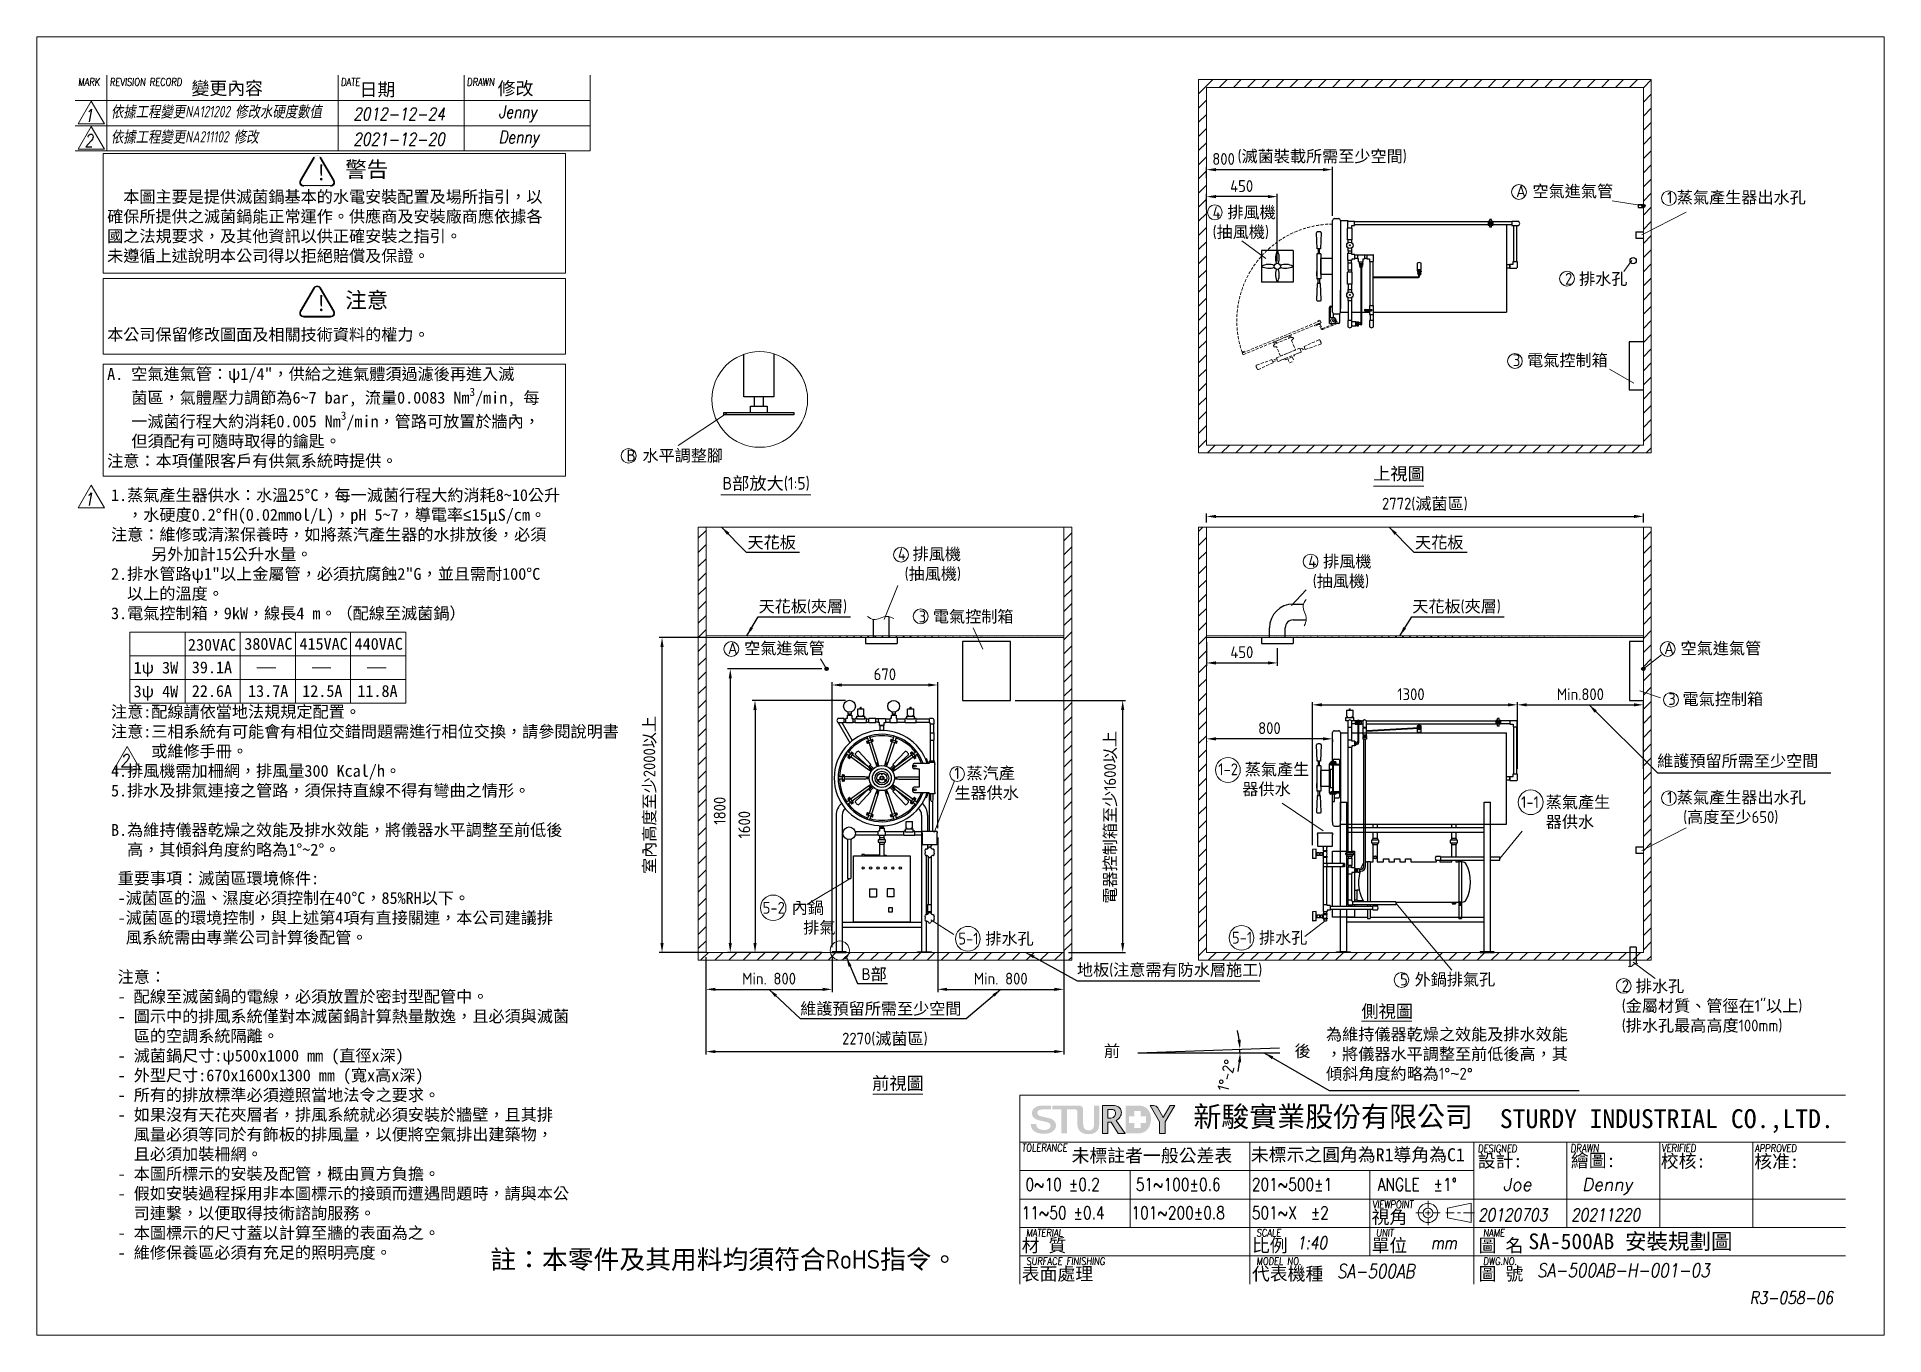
# Model space of a CAD drawing. Header units: millimetres. Extents: x -210824 to -199104, y -6472 to 1768.
import ezdxf

# ---------------------------------------------------------------- set-up
doc = ezdxf.new("R2010")
doc.units = ezdxf.units.MM
doc.linetypes.add('HIDDEN', pattern=[9.525, 6.35, -3.175])
doc.linetypes.add('HIDDEN2', pattern=[4.7625, 3.175, -1.5875])
doc.layers.get('0').update_dxf_attribs({"lineweight": 25})
for name, color, linetype, lineweight in [('D', 3, 'Continuous', 13), ('F', 7, 'Continuous', 15), ('H', 2, 'HIDDEN', 15), ('HIDDEN', 1, 'HIDDEN2', 9), ('S', 4, 'Continuous', 15), ('T', 4, 'Continuous', 15), ('線段', 7, 'Continuous', 25)]:
    doc.layers.add(name, color=color, linetype=linetype, lineweight=lineweight)
doc.styles.get("Standard").update_dxf_attribs({"font": 'KAIU.TTF'})
doc.styles.add('STU25', font='isocp2.shx')
doc.styles.add('Text', font='romans.shx', dxfattribs={"width": 0.8, "oblique": 10})
doc.dimstyles.new('STU25', dxfattribs={"dimscale": 30, "dimtxt": 2.5, "dimasz": 2, "dimexe": 0.6, "dimexo": 1, "dimgap": 1, "dimtad": 1, "dimdsep": 46, "dimtxsty": 'STU25', "dimcen": 2, "dimazin": 2, "dimtfac": 1, "dimtmove": 0, "dimatfit": 3, "dimfxl": 0, "dimtolj": 1, "dimtzin": 0, "dimarcsym": 0})
doc.dimstyles.new('STU25$7', dxfattribs={"dimscale": 30, "dimtxt": 2.5, "dimasz": 2, "dimexe": 1.25, "dimexo": 0.625, "dimgap": 1, "dimtad": 0, "dimdec": 4, "dimdsep": 46, "dimtxsty": 'STU25', "dimcen": 2.5, "dimazin": 2, "dimtfac": 1, "dimtdec": 4, "dimtmove": 0, "dimatfit": 3, "dimfxl": 0, "dimtolj": 1, "dimtzin": 0, "dimarcsym": 0})

msp = doc.modelspace()

# ---------------------------------------------------------------- texts
at = {"lineweight": -3}
for s, p in [('變更內容', (-209843.399, 1400.639)), ('日期', (-208776.589, 1392.728)), ('修改', (-207900.608, 1399.057))]:
    msp.add_text(s, height=83.0297, dxfattribs=at).set_placement(p)
at = {"insert": (-207947.335, -5931.973), "char_height": 120.00771, "attachment_point": 1, "style": 'STU25'}
msp.add_mtext('{\\f標楷體|b0|i0|c136|p65;註：本零件及其用料均須符合}RoHS{\\f標楷體|b0|i0|c136|p65;指令。}', dxfattribs=at)
at = {"layer": 'D', "color": 4}
msp.add_text('SA-500AB 安裝規劃圖', height=100, dxfattribs=at).set_placement((-201360.234, -5927.503))
at = {"layer": 'D', "attachment_point": 1}
for s, insert, char_height in [('{\\Fisocp2.shx;\\C3;(\\f標楷體|b0|i0|c136|p65;滅菌裝載所需至少空間\\Fisocp2.shx;)}', (-203206.059, 1047.916), 75), ('{\\Fisocp2.shx;\\C3;A \\f標楷體|b0|i0|c136|p65;空氣進氣管}', (-201438.372, 825.795), 75), ('{\\Fisocp2.shx;\\C3;1\\f???|b0|i0|c0|p65; \\f標楷體|b0|i0|c136|p65;蒸氣產生器出水孔\\P  }', (-200480.842, 786.682), 75), ('{\\Fisocp2.shx;\\C3;4 \\f標楷體|b0|i0|c136|p65;排風機\\P\\Fisocp2.shx;(\\f標楷體|b0|i0|c136|p65;抽風機\\Fisocp2.shx;)}', (-203364.269, 692.012), 75), ('{\\Fisocp2.shx;\\C3;2 \\f標楷體|b0|i0|c136|p65;排水孔}', (-201128.384, 269.633), 75), ('{\\Fisocp2.shx;\\C3;3 \\f標楷體|b0|i0|c136|p65;電氣控制箱}', (-201459.239, -247.103), 75), ('{\\C11;上視圖}', (-202345.791, -964.369), 80), ('{\\C3;天花板 }', (-206315.839, -1403.544), 75), ('{\\C3;天花板 }', (-202080.275, -1403.544), 75), ('{\\Fisocp2.shx;\\C3;4 \\f標楷體|b0|i0|c136|p65;排風機\\P\\Fisocp2.shx; (\\f標楷體|b0|i0|c136|p65;抽風機\\Fisocp2.shx;)}', (-205361.192, -1477.559), 75), ('{\\Fisocp2.shx;\\C3;4 \\f標楷體|b0|i0|c136|p65;排風機\\P\\f???|b0|i0|c0|p65; \\Fisocp2.shx;(\\f標楷體|b0|i0|c136|p65;抽風機\\Fisocp2.shx;)}', (-202756.924, -1524.091), 75), ('{\\C3;天花板\\Fisocp2.shx;(\\f標楷體|b0|i0|c136|p65;夾層\\Fisocp2.shx;)}', (-206245.573, -1809.34), 75), ('{\\Fisocp2.shx;\\C3;3 \\f標楷體|b0|i0|c136|p65;電氣控制箱}', (-205229.459, -1873.65), 75), ('{\\C3;天花板\\Fisocp2.shx;(\\f標楷體|b0|i0|c136|p65;夾層\\Fisocp2.shx;)}', (-202097.763, -1809.34), 75), ('{\\Fisocp2.shx;\\C3;A \\f標楷體|b0|i0|c136|p65;空氣進氣管}', (-206440.11, -2075.228), 75), ('{\\Fisocp2.shx;\\C3;A \\f標楷體|b0|i0|c136|p65;空氣進氣管}', (-200498.865, -2075.228), 75), ('{\\Fisocp2.shx;\\C3;3 \\f標楷體|b0|i0|c136|p65;電氣控制箱}', (-200473.097, -2397.566), 75), ('{\\C3;維護預留所需至少空間}', (-200543.923, -2790.456), 75), ('{\\Fisocp2.shx;\\C3;1\\Fisocp3.shx; \\f標楷體|b0|i0|c136|p65;蒸汽產\\P生器供水}', (-205002.926, -2868.015), 75), ('{\\Fisocp2.shx;\\C3;1-2\\Fisocp3.shx; \\f標楷體|b0|i0|c136|p65;蒸氣產生\\P   器供水}', (-203329.079, -2843.813), 75), ('{\\Fisocp2.shx;\\C3;1-1 \\f標楷體|b0|i0|c136|p65;蒸氣產生\\P\\Fisocp2.shx;   \\f???|b0|i0|c0|p65; \\f標楷體|b0|i0|c136|p65;器供水}', (-201407.212, -3051.751), 75), ('{\\Fisocp2.shx;\\C3;1\\f???|b0|i0|c0|p65; \\f標楷體|b0|i0|c136|p65;蒸氣產生器出水孔\\P  \\Fisocp2.shx;(\\f標楷體|b0|i0|c136|p65;高度至少\\Fisocp2.shx;650)}', (-200480.842, -3021.751), 75), ('{\\Fisocp2.shx;\\C3;5-2 \\f標楷體|b0|i0|c136|p65;內鍋\\P\\Fisocp2.shx;      \\f標楷體|b0|i0|c136|p65;排氣}', (-206219.395, -3722.844), 75), ('{\\Fisocp2.shx;\\C3;B\\f標楷體|b0|i0|c136|p65;部}', (-205591.522, -4144.081), 75), ('{\\C3;地板\\Fisocp2.shx;(\\f標楷體|b0|i0|c136|p65;注意需有防水層施工\\Fisocp2.shx;)}', (-204225.145, -4116.244), 75), ('{\\Fisocp2.shx;\\C3;5 \\f標楷體|b0|i0|c136|p65;外鍋排氣孔}', (-202174.811, -4177.236), 75), ('{\\Fisocp2.shx;\\C3;2 \\f標楷體|b0|i0|c136|p65;排水孔\\P\\Fisocp2.shx;(\\f標楷體|b0|i0|c136|p65;金屬材質、管徑在\\Fisocp2.shx;1"\\f標楷體|b0|i0|c136|p65;以上\\Fisocp2.shx;)\\P(\\f標楷體|b0|i0|c136|p65;排水孔最高高度\\Fisocp2.shx;100mm)}', (-200768.394, -4219.849), 75), ('{\\C3;維護預留所需至少空間}', (-205980.843, -4362.706), 75), ('{\\C3;為維持儀器乾燥之效能及排水效能\\P，將儀器水平調整至前低後高，其\\P傾斜角度約略為\\Fisocp2.shx;1%%D\\f???|b0|i0|c0|p65;~\\Fisocp2.shx;2%%D}', (-202644.85, -4525.842), 75)]:
    msp.add_mtext(s, dxfattribs=dict(at, insert=insert, char_height=char_height))
at = {"layer": 'D', "color": 11, "attachment_point": 1, "style": 'STU25'}
for s, insert, char_height in [('{\\f標楷體|b0|i0|c136|p65;!}', (-209054.454, 957.519), 100), ('{\\f標楷體|b0|i0|c136|p65;警告}', (-208867.942, 976.888), 100), ('\\A1;\\P{\\f標楷體|b0|i0|c136|p65;  本圖主要是提供滅菌鍋基本的水電安裝配置及場所指引，以\\P確保所提供之滅菌鍋能正常運作。供應商及安裝廠商應依據各\\P國之法規要求，及其他資訊以供正確安裝之指引。\\P未遵循上述說明本公司得以拒絕賠償及保證。\\P\\P\\P\\P本公司保留修改圖面及相關技術資料的權力。\\P\\PA. 空氣進氣管：ψ1/4"，供給之進氣體須過濾後再進入滅\\P   菌區，氣體壓力調節為6~7 bar, 流量0.0083 Nm\\H0.7x;\\S3^ ;\\H1.429x;/min, 每\\P   一滅菌行程大約消耗0.005 Nm\\H0.7x;\\S3^ ;\\H1.429x;/min，管路可放置於牆內，\\P   但須配有可隨時取得的鑰匙。\\P注意：本項僅限客戶有供氣系統時提供。}', (-210378.698, 915.959), 75), ('{\\f標楷體|b0|i0|c136|p65;!}', (-209054.454, 127.626), 100), ('{\\f標楷體|b0|i0|c136|p65;注意}', (-208867.942, 146.994), 100), ('{\\f標楷體|b0|i0|c136|p65;1.蒸氣產生器供水：水溫25%%DC，每一滅菌行程大約消耗8~10公升\\P  ，水硬度0.2%%DfH(0.02mmol/L)，pH 5~7，導電率\\fGulim|b0|i0|c129|p49;\\M+3A1C2\\f標楷體|b0|i0|c136|p65;15μS/cm。\\P注意：維修或清潔保養時，如將蒸汽產生器的水排放後，必須\\P     另外加計15公升水量。\\P2.排水管路ψ1"以上金屬管，必須抗腐蝕2"G，並且需耐100%%DC\\P  以上的溫度。\\P3.電氣控制箱，9kW，線長4 m。（配線至滅菌鍋） \\P\\P\\P\\P\\P注意:配線請依當地法規規定配置。\\P\\fDFKai-SB|b0|i0|c136|p65;注意:三相系統有可能會有相位交錯問題需進行相位交換，請參閱說明書\\P     或維修手冊。\\P\\f標楷體|b0|i0|c136|p65;4.排風機需加柵網，排風量300 Kcal/h。\\P5.排水及排氣連接之管路，須保持直線不得有彎曲之情形。\\P\\PB.為維持儀器乾燥之效能及排水效能，將儀器水平調整至前低後\\P  高，其傾斜角度約略為1%%D~2%%D。}', (-210354.127, -1103.219), 75), ('{\\f標楷體|b0|i0|c136|p65;230VAC}', (-209866.291, -2053.31), 75), ('{\\f標楷體|b0|i0|c136|p65;380VAC}', (-209508.408, -2047.124), 75), ('{\\f標楷體|b0|i0|c136|p65;415VAC}', (-209158.408, -2047.124), 75), ('{\\f標楷體|b0|i0|c136|p65;440VAC}', (-208808.408, -2047.124), 75), ('{\\f標楷體|b0|i0|c136|p65;1ψ 3W}', (-210210.726, -2198.276), 75), ('{\\f標楷體|b0|i0|c136|p65;39.1A}', (-209841.348, -2196.679), 75), ('{\\f標楷體|b0|i0|c136|p65;3ψ 4W}', (-210210.726, -2349.349), 75), ('{\\f標楷體|b0|i0|c136|p65;22.6A}', (-209841.348, -2346.679), 75), ('{\\f標楷體|b0|i0|c136|p65;13.7A}', (-209484.57, -2346.679), 75), ('{\\f標楷體|b0|i0|c136|p65;12.5A}', (-209140.946, -2346.679), 75), ('{\\f標楷體|b0|i0|c136|p65;11.8A}', (-208790.946, -2346.679), 75), ('{\\f標楷體|b0|i0|c136|p65;重要事項：滅菌區環境條件:\\P-滅菌區的溫、濕度必須控制在40%%DC，85%RH以下。\\P-滅菌區的環境控制，與上述第4項有直接關連，本公司建議排\\P 風系統需由專業公司計算後配管。\\P\\P注意：\\P- 配線至滅菌鍋的電線，必須放置於密封型配管中。\\P- 圖示中的排風系統僅對本滅菌鍋計算熱量散逸，且必須與滅菌\\P  區的空調系統隔離。\\P- 滅菌鍋尺寸:ψ500x1000 mm (直徑x深)\\P- 外型尺寸:670x1600x1300 mm (寬x高x深)\\P- 所有的排放標準必須遵照當地法令之要求。\\P- 如果沒有天花夾層者，排風系統就必須安裝於牆壁，且其排\\P  風量必須等同於有飾板的排風量，以便將空氣排出建築物，\\P  且必須加裝柵網。\\P- 本圖所標示的安裝及配管，概由買方負擔。\\P- 假如安裝過程採用非本圖標示的接頭而遭遇問題時，請與本公\\P  司連繫，以便取得技術諮詢服務。\\P- 本圖標示的尺寸蓋以計算至牆的表面為之。\\P- 維修保養區必須有充足的照明亮度。}', (-210312.047, -3535.788), 75)]:
    msp.add_mtext(s, dxfattribs=dict(at, insert=insert, char_height=char_height))
at = {"layer": 'D', "char_height": 75, "attachment_point": 1, "style": 'STU25'}
for s, insert in [('B {\\f標楷體|b0|i0|c136|p65;水平調整腳}', (-207082.663, -851.952)), ('{\\C3;5-1 \\f標楷體|b0|i0|c136|p65;排水孔}', (-204978.123, -3918.281)), ('{\\C3;5-1 \\f標楷體|b0|i0|c136|p65;排水孔}', (-203241.933, -3912.616))]:
    msp.add_mtext(s, dxfattribs=dict(at, insert=insert))
at = {"layer": 'D', "color": 11, "char_height": 80, "attachment_point": 1}
for s, insert in [('{\\Fisocp2.shx;B}部放大{\\Fisocp2.shx;(1:5)}', (-206474.027, -1025.713)), ('側視圖', (-202420.535, -4376.86)), ('前視圖', (-205524.456, -4833.922))]:
    msp.add_mtext(s, dxfattribs=dict(at, insert=insert))
at = {"layer": 'D', "char_height": 75, "width": 218.181, "attachment_point": 1}
for s, insert in [(' 前', (-204105.239, -4631.683)), ('{\\Fisocp2.shx; }後', (-202887.363, -4631.683))]:
    msp.add_mtext(s, dxfattribs=dict(at, insert=insert))
at = {"layer": 'F', "color": 1, "lineweight": 15, "style": 'Text', "oblique": 5, "width": 0.8}
for s, p in [('MARK', (-210562.894, 1457.959)), ('REVISION RECORD', (-210362.894, 1457.959)), ('DATE', (-208896.094, 1457.959)), ('DRAWN', (-208096.094, 1457.959))]:
    msp.add_text(s, height=48, dxfattribs=at).set_placement(p)
at = {"layer": 'T', "lineweight": 20, "style": 'Text', "oblique": 10, "width": 0.8}
for s, height, p in [('1', 80, (-210522.559, 1229.668)), ('2012-12-24', 80, (-208816.691, 1238.459)), ('Jenny', 80, (-207895.394, 1252.503)), ('Denny', 80, (-207895.394, 1092.503)), ('2', 80, (-210522.559, 1069.668)), ('2021-12-20', 80, (-208816.691, 1078.459)), ('1', 80, (-210522.559, -1206.793)), ('2', 80, (-210294.988, -2865.198)), ('20120703', 80, (-201680.006, -5749.533)), ('20211220', 80, (-201090.006, -5749.533)), ('1:40', 80, (-202829.919, -5926.313)), ('mm', 80, (-201979.593, -5926.087)), ('SA-500AB', 88, (-202574.843, -6110.849)), ('SA-500AB-H-001-03', 88, (-201305.707, -6105.254))]:
    msp.add_text(s, height=height, dxfattribs=at).set_placement(p)
at = {"layer": 'T', "lineweight": 20, "style": 'Text', "oblique": 10}
for s, p in [('Joe', (-201522.389, -5555.833)), ('Denny', (-201020.118, -5555.833))]:
    msp.add_text(s, height=80, dxfattribs=at).set_placement(p)
at = {"layer": 'T', "linetype": 'Continuous', "lineweight": 20, "attachment_point": 1, "style": 'Text'}
for s, insert, char_height in [('{\\fDFKai-SB|b0|i0|c136|p65;依據工程變更\\Fisocp2.shx;NA121202 \\fDFKai-SB|b0|i0|c136|p65;修改水硬度數值}', (-210354.284, 1329.674), 71.9992), ('{\\fDFKai-SB|b0|i0|c136|p65;依據工程變更\\Fisocp2.shx|c136;NA211102 \\fDFKai-SB|b0|i0|c136|p65;修改}', (-210354.284, 1169.674), 71.9992), ('{R3-058-06}', (-199956.754, -6195.068), 80)]:
    msp.add_mtext(s, dxfattribs=dict(at, insert=insert, char_height=char_height))

# ---------------------------------------------------------------- blocks, each defined once
blk = doc.blocks.new('*D1')
at = {"layer": 'D', "color": 0, "lineweight": -2}
for p, q in [((-202731, -3362), (-202731, -2454)), ((-201431, -2879), (-201431, -2454)), ((-202671, -2472), (-201491, -2472))]:
    blk.add_line(p, q, dxfattribs=at)
at = {"layer": 'D', "color": 0}
for points in [[(-202671, -2462), (-202671, -2482), (-202731, -2472)], [(-201491, -2482), (-201491, -2462), (-201431, -2472)]]:
    blk.add_solid(points, dxfattribs=at)
at = {"layer": 'Defpoints', "color": 0}
for p in [(-201431, -2472), (-201431, -2909), (-202731, -3392)]:
    blk.add_point(p, dxfattribs=at)
at = {"layer": 'D', "color": 0, "insert": (-202106, -2405), "char_height": 75, "attachment_point": 5, "style": 'STU25'}
blk.add_mtext('\\A1;1300', dxfattribs=at)
blk = doc.blocks.new('*D2')
at = {"layer": 'D', "color": 0, "lineweight": -2}
for start, end in [(7.2962, 12.5924), (0, 2), (349.4076, 354.7038)]:
    blk.add_arc((-203840, -4680), 649, start, end, dxfattribs=at)
at = {"layer": 'D', "color": 0}
for points in [[(-203206, -4599), (-203186, -4597), (-203191, -4658)], [(-203183, -4741), (-203203, -4740), (-203190, -4680)]]:
    blk.add_solid(points, dxfattribs=at)
at = {"layer": 'Defpoints', "color": 0}
for p in [(-203840, -4680), (-203840, -4680), (-203191, -4665), (-202939, -4649), (-202939, -4680)]:
    blk.add_point(p, dxfattribs=at)
at = {"layer": 'D', "color": 0, "insert": (-203276, -4823), "char_height": 75, "attachment_point": 5, "rotation": 75.7822, "style": 'STU25'}
blk.add_mtext('1%%D-2%%D', dxfattribs=at)
blk = doc.blocks.new('*D3')
at = {"layer": 'D', "color": 0, "lineweight": -2}
for p, q in [((-203404, -2074), (-203404, -2224)), ((-203344, -2206), (-203014, -2206)), ((-202954, -2113), (-202954, -2224))]:
    blk.add_line(p, q, dxfattribs=at)
at = {"layer": 'D', "color": 0}
for points in [[(-203344, -2196), (-203344, -2216), (-203404, -2206)], [(-203014, -2216), (-203014, -2196), (-202954, -2206)]]:
    blk.add_solid(points, dxfattribs=at)
at = {"layer": 'Defpoints', "color": 0}
for p in [(-203404, -2044), (-202954, -2083), (-202954, -2206)]:
    blk.add_point(p, dxfattribs=at)
at = {"layer": 'D', "color": 0, "insert": (-203179, -2138), "char_height": 75, "attachment_point": 5, "style": 'STU25'}
blk.add_mtext('\\A1;450', dxfattribs=at)
blk = doc.blocks.new('*D4')
at = {"layer": 'D', "color": 0, "lineweight": -2}
for p, q in [((-203404, 673), (-203404, 772)), ((-203014, 754), (-203344, 754)), ((-202954, 342), (-202954, 772))]:
    blk.add_line(p, q, dxfattribs=at)
at = {"layer": 'D', "color": 0}
for points in [[(-203344, 764), (-203344, 744), (-203404, 754)], [(-203014, 744), (-203014, 764), (-202954, 754)]]:
    blk.add_solid(points, dxfattribs=at)
at = {"layer": 'Defpoints', "color": 0}
for p in [(-203404, 754), (-203404, 643), (-202954, 312)]:
    blk.add_point(p, dxfattribs=at)
at = {"layer": 'D', "color": 0, "insert": (-203180, 821), "char_height": 75, "attachment_point": 5, "style": 'STU25'}
blk.add_mtext('\\A1;450', dxfattribs=at)
blk = doc.blocks.new('*D5')
at = {"layer": 'D', "color": 0, "lineweight": -2}
for p, q in [((-206579, -4074), (-206579, -4691)), ((-204309, -4074), (-204309, -4691)), ((-206519, -4673), (-204369, -4673))]:
    blk.add_line(p, q, dxfattribs=at)
at = {"layer": 'D', "color": 0}
for points in [[(-206519, -4663), (-206519, -4683), (-206579, -4673)], [(-204369, -4683), (-204369, -4663), (-204309, -4673)]]:
    blk.add_solid(points, dxfattribs=at)
at = {"layer": 'Defpoints', "color": 0}
for p in [(-206579, -4044), (-204309, -4044), (-204309, -4673)]:
    blk.add_point(p, dxfattribs=at)
at = {"layer": 'D', "color": 0, "insert": (-205444, -4595), "char_height": 75, "attachment_point": 5, "style": 'STU25'}
blk.add_mtext('\\A1;2270({\\f標楷體|b0|i0|c136|p65;滅菌區})', dxfattribs=at)
blk = doc.blocks.new('*D6')
at = {"layer": 'D', "color": 0, "lineweight": -2}
for p, q in [((-206579, -2044), (-206876, -2044)), ((-206858, -3984), (-206858, -2104)), ((-206579, -4044), (-206876, -4044))]:
    blk.add_line(p, q, dxfattribs=at)
at = {"layer": 'D', "color": 0}
for points in [[(-206848, -2104), (-206868, -2104), (-206858, -2044)], [(-206868, -3984), (-206848, -3984), (-206858, -4044)]]:
    blk.add_solid(points, dxfattribs=at)
at = {"layer": 'Defpoints', "color": 0}
for p in [(-206858, -2044), (-206549, -2044), (-206549, -4044)]:
    blk.add_point(p, dxfattribs=at)
at = {"layer": 'D', "color": 0, "insert": (-206934, -3044), "char_height": 75, "attachment_point": 5, "rotation": 90, "style": 'STU25'}
blk.add_mtext('\\A1;{\\f標楷體|b0|i0|c136|p65;室內高度至少}2000{\\f標楷體|b0|i0|c136|p65;以上}', dxfattribs=at)
blk = doc.blocks.new('*D7')
at = {"layer": 'D', "color": 0, "lineweight": -2}
for p, q in [((-204617, -2444), (-203917, -2444)), ((-203935, -3984), (-203935, -2504)), ((-204279, -4044), (-203917, -4044))]:
    blk.add_line(p, q, dxfattribs=at)
at = {"layer": 'D', "color": 0}
for points in [[(-203925, -2504), (-203945, -2504), (-203935, -2444)], [(-203945, -3984), (-203925, -3984), (-203935, -4044)]]:
    blk.add_solid(points, dxfattribs=at)
at = {"layer": 'Defpoints', "color": 0}
for p in [(-204647, -2444), (-203935, -2444), (-204309, -4044)]:
    blk.add_point(p, dxfattribs=at)
at = {"layer": 'D', "color": 0, "insert": (-204011, -3186), "char_height": 75, "attachment_point": 5, "rotation": 90, "style": 'STU25'}
blk.add_mtext('\\A1;{\\f標楷體|b0|i0|c136|p65;電器控制箱至少}1600{\\f標楷體|b0|i0|c136|p65;以上}', dxfattribs=at)
blk = doc.blocks.new('*D8')
at = {"layer": 'D', "color": 0, "lineweight": -2}
for p, q in [((-206579, -4077), (-206579, -4296)), ((-205779, -4074), (-205779, -4296)), ((-206519, -4278), (-205839, -4278))]:
    blk.add_line(p, q, dxfattribs=at)
at = {"layer": 'D', "color": 0}
for points in [[(-206519, -4268), (-206519, -4288), (-206579, -4278)], [(-205839, -4288), (-205839, -4268), (-205779, -4278)]]:
    blk.add_solid(points, dxfattribs=at)
at = {"layer": 'Defpoints', "color": 0}
for p in [(-206579, -4047), (-205779, -4044), (-205779, -4278)]:
    blk.add_point(p, dxfattribs=at)
at = {"layer": 'D', "color": 0, "insert": (-206179, -4210), "char_height": 75, "attachment_point": 5, "style": 'STU25'}
blk.add_mtext('\\A1;Min. 800', dxfattribs=at)
blk = doc.blocks.new('*D9')
at = {"layer": 'D', "color": 0, "lineweight": -2}
for p, q in [((-205109, -3315), (-205109, -4296)), ((-204309, -4034), (-204309, -4296)), ((-205049, -4278), (-204369, -4278))]:
    blk.add_line(p, q, dxfattribs=at)
at = {"layer": 'D', "color": 0}
for points in [[(-205049, -4268), (-205049, -4288), (-205109, -4278)], [(-204369, -4288), (-204369, -4268), (-204309, -4278)]]:
    blk.add_solid(points, dxfattribs=at)
at = {"layer": 'Defpoints', "color": 0}
for p in [(-205109, -3285), (-204309, -4004), (-204309, -4278)]:
    blk.add_point(p, dxfattribs=at)
at = {"layer": 'D', "color": 0, "insert": (-204709, -4210), "char_height": 75, "attachment_point": 5, "style": 'STU25'}
blk.add_mtext('\\A1;Min. 800', dxfattribs=at)
blk = doc.blocks.new('*D10')
at = {"layer": 'D', "color": 0, "lineweight": -2}
for p, q in [((-203404, -1314), (-203404, -1258)), ((-203344, -1276), (-200691, -1276)), ((-200631, -1314), (-200631, -1258))]:
    blk.add_line(p, q, dxfattribs=at)
at = {"layer": 'D', "color": 0}
for points in [[(-203344, -1266), (-203344, -1286), (-203404, -1276)], [(-200691, -1286), (-200691, -1266), (-200631, -1276)]]:
    blk.add_solid(points, dxfattribs=at)
at = {"layer": 'Defpoints', "color": 0}
for p in [(-200631, -1276), (-203404, -1344), (-200631, -1344)]:
    blk.add_point(p, dxfattribs=at)
at = {"layer": 'D', "color": 0, "insert": (-202018, -1199), "char_height": 75, "attachment_point": 5, "style": 'STU25'}
blk.add_mtext('\\A1;2772({\\f標楷體|b0|i0|c136|p65;滅菌區})', dxfattribs=at)
blk = doc.blocks.new('*D11')
at = {"layer": 'D', "color": 0, "lineweight": -2}
for p, q in [((-202664, -2688), (-203344, -2688)), ((-202604, -2692), (-202604, -2706)), ((-203404, -2702), (-203404, -2706))]:
    blk.add_line(p, q, dxfattribs=at)
at = {"layer": 'D', "color": 0}
for points in [[(-203344, -2678), (-203344, -2698), (-203404, -2688)], [(-202664, -2698), (-202664, -2678), (-202604, -2688)]]:
    blk.add_solid(points, dxfattribs=at)
at = {"layer": 'Defpoints', "color": 0}
for p in [(-203404, -2672), (-203404, -2688), (-202604, -2662)]:
    blk.add_point(p, dxfattribs=at)
at = {"layer": 'D', "color": 0, "insert": (-203004, -2620), "char_height": 75, "attachment_point": 5, "style": 'STU25'}
blk.add_mtext('\\A1;{\\Fisocp2.shx;800}', dxfattribs=at)
blk = doc.blocks.new('*D15')
at = {"layer": 'D', "color": 0, "lineweight": -2}
for p, q in [((-205844, -2244), (-206443, -2244)), ((-206425, -2304), (-206425, -3984)), ((-205844, -4044), (-206443, -4044))]:
    blk.add_line(p, q, dxfattribs=at)
at = {"layer": 'D', "color": 0}
for points in [[(-206415, -2304), (-206435, -2304), (-206425, -2244)], [(-206435, -3984), (-206415, -3984), (-206425, -4044)]]:
    blk.add_solid(points, dxfattribs=at)
at = {"layer": 'Defpoints', "color": 0}
for p in [(-205814, -2244), (-206425, -4044), (-205814, -4044)]:
    blk.add_point(p, dxfattribs=at)
at = {"layer": 'D', "color": 0, "insert": (-206492, -3144), "char_height": 75, "attachment_point": 5, "rotation": 90, "style": 'STU25'}
blk.add_mtext('\\A1;1800', dxfattribs=at)
blk = doc.blocks.new('*D14')
at = {"layer": 'D', "color": 0, "lineweight": -2}
for p, q in [((-205694, -2444), (-206286, -2444)), ((-206268, -2504), (-206268, -3984)), ((-205936, -4044), (-206286, -4044))]:
    blk.add_line(p, q, dxfattribs=at)
at = {"layer": 'D', "color": 0}
for points in [[(-206258, -2504), (-206278, -2504), (-206268, -2444)], [(-206278, -3984), (-206258, -3984), (-206268, -4044)]]:
    blk.add_solid(points, dxfattribs=at)
at = {"layer": 'Defpoints', "color": 0}
for p in [(-205664, -2444), (-206268, -4044), (-205906, -4044)]:
    blk.add_point(p, dxfattribs=at)
at = {"layer": 'D', "color": 0, "insert": (-206336, -3233), "char_height": 75, "attachment_point": 5, "rotation": 90, "style": 'STU25'}
blk.add_mtext('\\A1;{\\Fisocp2.shx;1600}', dxfattribs=at)
blk = doc.blocks.new('*D16')
at = {"layer": 'D', "color": 0, "lineweight": -2}
for p, q in [((-205779, -4011), (-205779, -2328)), ((-205109, -3255), (-205109, -2328)), ((-205719, -2346), (-205169, -2346))]:
    blk.add_line(p, q, dxfattribs=at)
at = {"layer": 'D', "color": 0}
for points in [[(-205719, -2336), (-205719, -2356), (-205779, -2346)], [(-205169, -2356), (-205169, -2336), (-205109, -2346)]]:
    blk.add_solid(points, dxfattribs=at)
at = {"layer": 'Defpoints', "color": 0}
for p in [(-205109, -2346), (-205109, -3285), (-205779, -4041)]:
    blk.add_point(p, dxfattribs=at)
at = {"layer": 'D', "color": 0, "insert": (-205444, -2278), "char_height": 75, "attachment_point": 5, "style": 'STU25'}
blk.add_mtext('\\A1;670', dxfattribs=at)
blk = doc.blocks.new('*D17')
at = {"layer": 'D', "color": 0, "lineweight": -2}
for p, q in [((-203404, 872), (-203404, 943)), ((-202604, 632), (-202604, 943)), ((-202664, 925), (-203344, 925))]:
    blk.add_line(p, q, dxfattribs=at)
at = {"layer": 'D', "color": 0}
for points in [[(-203344, 935), (-203344, 915), (-203404, 925)], [(-202664, 915), (-202664, 935), (-202604, 925)]]:
    blk.add_solid(points, dxfattribs=at)
at = {"layer": 'Defpoints', "color": 0}
for p in [(-203404, 925), (-203404, 842), (-202604, 602)]:
    blk.add_point(p, dxfattribs=at)
at = {"layer": 'D', "color": 0, "insert": (-203295, 993), "char_height": 75, "attachment_point": 5, "style": 'STU25'}
blk.add_mtext('\\A1;800', dxfattribs=at)
blk = doc.blocks.new('*D18')
at = {"layer": 'D', "color": 0, "lineweight": -2}
for p, q in [((-201431, -2879), (-201431, -2454)), ((-200631, -2879), (-200631, -2454)), ((-201371, -2472), (-200691, -2472))]:
    blk.add_line(p, q, dxfattribs=at)
at = {"layer": 'D', "color": 0}
for points in [[(-201371, -2462), (-201371, -2482), (-201431, -2472)], [(-200691, -2482), (-200691, -2462), (-200631, -2472)]]:
    blk.add_solid(points, dxfattribs=at)
at = {"layer": 'Defpoints', "color": 0}
for p in [(-200631, -2472), (-201431, -2909), (-200631, -2909)]:
    blk.add_point(p, dxfattribs=at)
at = {"layer": 'D', "color": 0, "insert": (-201031, -2405), "char_height": 75, "attachment_point": 5, "style": 'STU25'}
blk.add_mtext('\\A1;Min.800', dxfattribs=at)
blk = doc.blocks.new('新駿LOGO')
at = {"layer": 'F'}
h = blk.add_hatch(color=256, dxfattribs=at)
edge = h.paths.add_edge_path()
edge.add_spline(control_points=[(-529.05, -442.14), (-529.05, -442.31), (-529.02, -442.45), (-528.95, -442.56), (-528.89, -442.68), (-528.8, -442.78), (-528.69, -442.85), (-528.57, -442.93), (-528.44, -442.98), (-528.29, -443.01), (-528.15, -443.05), (-527.99, -443.07), (-527.81, -443.07), (-527.62, -443.07), (-527.47, -443.05), (-527.33, -443.01), (-527.2, -442.97), (-527.09, -442.92), (-527.01, -442.86), (-526.93, -442.8), (-526.87, -442.73), (-526.83, -442.65), (-526.8, -442.57), (-526.78, -442.49), (-526.78, -442.41), (-526.78, -442.25), (-526.82, -442.13), (-526.91, -442.05), (-526.99, -441.97), (-527.08, -441.91), (-527.18, -441.88), (-527.36, -441.83), (-527.56, -441.77), (-527.79, -441.72), (-528.02, -441.67), (-528.3, -441.61), (-528.64, -441.53), (-528.85, -441.48), (-529.02, -441.41), (-529.16, -441.34), (-529.3, -441.26), (-529.41, -441.17), (-529.5, -441.07), (-529.58, -440.98), (-529.64, -440.87), (-529.67, -440.77), (-529.7, -440.66), (-529.72, -440.55), (-529.72, -440.43), (-529.72, -440.22), (-529.67, -440.03), (-529.57, -439.87), (-529.46, -439.71), (-529.33, -439.58), (-529.16, -439.47), (-528.99, -439.37), (-528.85, -439.31), (-528.64, -439.26), (-528.43, -439.21), (-528.13, -439.2), (-527.91, -439.2), (-527.66, -439.2), (-526.73, -439.2), (-526.73, -439.2), (-526.73, -439.2), (-526.73, -439.81), (-526.73, -439.81), (-526.73, -439.81), (-528.14, -439.8), (-528.28, -439.83), (-528.39, -439.85), (-528.48, -439.86), (-528.56, -439.9), (-528.65, -439.94), (-528.72, -440), (-528.78, -440.07), (-528.84, -440.14), (-528.87, -440.23), (-528.87, -440.34), (-528.87, -440.5), (-528.81, -440.62), (-528.7, -440.7), (-528.6, -440.79), (-528.46, -440.85), (-528.28, -440.9), (-528.27, -440.9), (-528.19, -440.92), (-528.07, -440.95), (-527.94, -440.98), (-527.8, -441.01), (-527.65, -441.05), (-527.49, -441.09), (-527.34, -441.12), (-527.19, -441.16), (-527.04, -441.19), (-526.94, -441.21), (-526.87, -441.23), (-526.71, -441.27), (-526.58, -441.34), (-526.46, -441.41), (-526.34, -441.49), (-526.24, -441.58), (-526.16, -441.67), (-526.08, -441.77), (-526.02, -441.88), (-525.98, -441.99), (-525.94, -442.1), (-525.92, -442.22), (-525.92, -442.33), (-525.92, -442.57), (-525.98, -442.78), (-526.09, -442.95), (-526.2, -443.12), (-526.35, -443.26), (-526.53, -443.37), (-526.71, -443.48), (-526.92, -443.55), (-527.15, -443.61), (-527.39, -443.66), (-527.62, -443.68), (-527.87, -443.68), (-528.14, -443.68), (-528.41, -443.65), (-528.65, -443.59), (-528.9, -443.53), (-529.11, -443.44), (-529.3, -443.31), (-529.48, -443.19), (-529.63, -443.03), (-529.74, -442.83), (-529.84, -442.64), (-529.9, -442.41), (-529.91, -442.14), (-529.91, -442.14), (-529.05, -442.14), (-529.05, -442.14)], knot_values=[0, 0, 0, 0, 1, 1, 1, 2, 2, 2, 3, 3, 3, 4, 4, 4, 5, 5, 5, 6, 6, 6, 7, 7, 7, 8, 8, 8, 9, 9, 9, 10, 10, 10, 11, 11, 11, 12, 12, 12, 13, 13, 13, 14, 14, 14, 15, 15, 15, 16, 16, 16, 17, 17, 17, 18, 18, 18, 19, 19, 19, 20, 20, 20, 21, 21, 21, 22, 22, 22, 23, 23, 23, 24, 24, 24, 25, 25, 25, 26, 26, 26, 27, 27, 27, 28, 28, 28, 29, 29, 29, 30, 30, 30, 31, 31, 31, 32, 32, 32, 33, 33, 33, 34, 34, 34, 35, 35, 35, 36, 36, 36, 37, 37, 37, 38, 38, 38, 39, 39, 39, 40, 40, 40, 41, 41, 41, 42, 42, 42, 43, 43, 43, 44, 44, 44, 45, 45, 45, 45], degree=3, periodic=0)
edge = h.paths.add_edge_path()
edge.add_spline(control_points=[(-522.53, -440.14), (-522.54, -440.04), (-522.57, -439.94), (-522.63, -439.9), (-522.77, -439.79), (-522.9, -439.81), (-522.9, -439.81), (-522.9, -439.81), (-523.02, -439.81), (-523.02, -439.81), (-523.02, -439.81), (-524.14, -439.81), (-524.14, -439.81), (-524.14, -439.81), (-524.14, -443.62), (-524.14, -443.62), (-524.14, -443.62), (-525.06, -443.62), (-525.06, -443.62), (-525.06, -443.62), (-525.06, -439.81), (-525.06, -439.81), (-525.06, -439.81), (-526.47, -439.81), (-526.47, -439.81), (-526.47, -439.81), (-526.47, -439.2), (-526.47, -439.2), (-526.47, -439.2), (-522.39, -439.2), (-522.39, -439.2)], knot_values=[5.578051, 5.578051, 5.578051, 5.578051, 6, 6, 6, 7, 7, 7, 8, 8, 8, 9, 9, 9, 10, 10, 10, 11, 11, 11, 12, 12, 12, 13, 13, 13, 14, 14, 14, 15, 15, 15, 15], degree=3, periodic=0)
edge.add_spline(control_points=[(-522.4, -439.2), (-522.31, -439.2), (-522.22, -439.2), (-522.22, -439.2), (-522.22, -439.2), (-521.96, -439.19), (-521.76, -439.41), (-521.58, -439.61), (-521.61, -439.85), (-521.61, -439.85), (-521.61, -439.85), (-521.61, -441.92), (-521.61, -441.92), (-521.61, -442.41), (-521.52, -442.73), (-521.36, -442.89), (-521.19, -443.05), (-520.97, -443.13), (-520.71, -443.13), (-520.45, -443.13), (-520.24, -443.05), (-520.09, -442.89), (-519.93, -442.74), (-519.86, -442.43), (-519.86, -441.98), (-519.86, -441.98), (-519.86, -439.2), (-519.86, -439.2), (-519.86, -439.2), (-519.05, -439.2), (-519.05, -439.2), (-519.05, -439.2), (-519.05, -441.92), (-519.05, -441.92), (-519.05, -442.43), (-519.12, -442.8), (-519.25, -443.02), (-519.38, -443.24), (-519.56, -443.42), (-519.8, -443.54), (-520.05, -443.67), (-520.35, -443.74), (-520.73, -443.74), (-521.09, -443.74), (-521.41, -443.68), (-521.67, -443.56), (-521.93, -443.44), (-522.14, -443.26), (-522.3, -443.03), (-522.45, -442.8), (-522.53, -442.42), (-522.53, -441.91), (-522.53, -441.91), (-522.53, -440.92), (-522.53, -440.14)], knot_values=[0.44538, 0.44538, 0.44538, 0.44538, 1, 1, 1, 2, 2, 2, 3, 3, 3, 4, 4, 4, 5, 5, 5, 6, 6, 6, 7, 7, 7, 8, 8, 8, 9, 9, 9, 10, 10, 10, 11, 11, 11, 12, 12, 12, 13, 13, 13, 14, 14, 14, 15, 15, 15, 16, 16, 16, 17, 17, 17, 17.603917, 17.603917, 17.603917, 17.603917], degree=3, periodic=0)
h = blk.add_hatch(color=256, dxfattribs=at)
edge = h.paths.add_edge_path()
edge.add_spline(control_points=[(-526.47, -439.2), (-526.47, -439.2), (-526.47, -439.81), (-526.47, -439.81)], knot_values=[-14, -14, -14, -14, -13, -13, -13, -13], degree=3, periodic=0)
edge.add_spline(control_points=[(-526.47, -439.81), (-526.47, -439.81), (-525.06, -439.81), (-525.06, -439.81)], knot_values=[-13, -13, -13, -13, -12, -12, -12, -12], degree=3, periodic=0)
edge.add_spline(control_points=[(-525.06, -439.81), (-525.06, -439.81), (-525.06, -443.62), (-525.06, -443.62)], knot_values=[-12, -12, -12, -12, -11, -11, -11, -11], degree=3, periodic=0)
edge.add_spline(control_points=[(-525.06, -443.62), (-525.06, -443.62), (-524.14, -443.62), (-524.14, -443.62)], knot_values=[-11, -11, -11, -11, -10, -10, -10, -10], degree=3, periodic=0)
edge.add_spline(control_points=[(-524.14, -443.62), (-524.14, -443.62), (-524.14, -439.81), (-524.14, -439.81)], knot_values=[-10, -10, -10, -10, -9, -9, -9, -9], degree=3, periodic=0)
edge.add_spline(control_points=[(-524.14, -439.81), (-524.14, -439.81), (-523.02, -439.81), (-523.02, -439.81)], knot_values=[-9, -9, -9, -9, -8, -8, -8, -8], degree=3, periodic=0)
edge.add_spline(control_points=[(-523.02, -439.81), (-523.02, -439.81), (-522.9, -439.81), (-522.9, -439.81)], knot_values=[-8, -8, -8, -8, -7, -7, -7, -7], degree=3, periodic=0)
edge.add_spline(control_points=[(-522.9, -439.81), (-522.9, -439.81), (-522.77, -439.79), (-522.63, -439.9)], knot_values=[-7, -7, -7, -7, -6, -6, -6, -6], degree=3, periodic=0)
edge.add_spline(control_points=[(-522.63, -439.9), (-522.57, -439.94), (-522.54, -440.04), (-522.53, -440.14)], knot_values=[-6, -6, -6, -6, -5.578051, -5.578051, -5.578051, -5.578051], degree=3, periodic=0)
edge.add_spline(control_points=[(-522.53, -440.14), (-522.53, -440.92), (-522.53, -441.91), (-522.53, -441.91)], knot_values=[-17.603917, -17.603917, -17.603917, -17.603917, -17, -17, -17, -17], degree=3, periodic=0)
edge.add_spline(control_points=[(-522.53, -441.91), (-522.53, -442.42), (-522.45, -442.8), (-522.3, -443.03)], knot_values=[-17, -17, -17, -17, -16, -16, -16, -16], degree=3, periodic=0)
edge.add_spline(control_points=[(-522.3, -443.03), (-522.14, -443.26), (-521.93, -443.44), (-521.67, -443.56)], knot_values=[-16, -16, -16, -16, -15, -15, -15, -15], degree=3, periodic=0)
edge.add_spline(control_points=[(-521.67, -443.56), (-521.41, -443.68), (-521.09, -443.74), (-520.73, -443.74)], knot_values=[-15, -15, -15, -15, -14, -14, -14, -14], degree=3, periodic=0)
edge.add_spline(control_points=[(-520.73, -443.74), (-520.35, -443.74), (-520.05, -443.67), (-519.8, -443.54)], knot_values=[-14, -14, -14, -14, -13, -13, -13, -13], degree=3, periodic=0)
edge.add_spline(control_points=[(-519.8, -443.54), (-519.56, -443.42), (-519.38, -443.24), (-519.25, -443.02)], knot_values=[-13, -13, -13, -13, -12, -12, -12, -12], degree=3, periodic=0)
edge.add_spline(control_points=[(-519.25, -443.02), (-519.12, -442.8), (-519.05, -442.43), (-519.05, -441.92)], knot_values=[-12, -12, -12, -12, -11, -11, -11, -11], degree=3, periodic=0)
edge.add_spline(control_points=[(-519.05, -441.92), (-519.05, -441.92), (-519.05, -439.2), (-519.05, -439.2)], knot_values=[-11, -11, -11, -11, -10, -10, -10, -10], degree=3, periodic=0)
edge.add_spline(control_points=[(-519.05, -439.2), (-519.05, -439.2), (-519.86, -439.2), (-519.86, -439.2)], knot_values=[-10, -10, -10, -10, -9, -9, -9, -9], degree=3, periodic=0)
edge.add_spline(control_points=[(-519.86, -439.2), (-519.86, -439.2), (-519.86, -441.98), (-519.86, -441.98)], knot_values=[-9, -9, -9, -9, -8, -8, -8, -8], degree=3, periodic=0)
edge.add_spline(control_points=[(-519.86, -441.98), (-519.86, -442.43), (-519.93, -442.74), (-520.09, -442.89)], knot_values=[-8, -8, -8, -8, -7, -7, -7, -7], degree=3, periodic=0)
edge.add_spline(control_points=[(-520.09, -442.89), (-520.24, -443.05), (-520.45, -443.13), (-520.71, -443.13)], knot_values=[-7, -7, -7, -7, -6, -6, -6, -6], degree=3, periodic=0)
edge.add_spline(control_points=[(-520.71, -443.13), (-520.97, -443.13), (-521.19, -443.05), (-521.36, -442.89)], knot_values=[-6, -6, -6, -6, -5, -5, -5, -5], degree=3, periodic=0)
edge.add_spline(control_points=[(-521.36, -442.89), (-521.52, -442.73), (-521.61, -442.41), (-521.61, -441.92)], knot_values=[-5, -5, -5, -5, -4, -4, -4, -4], degree=3, periodic=0)
edge.add_spline(control_points=[(-521.61, -441.92), (-521.61, -441.92), (-521.61, -439.85), (-521.61, -439.85)], knot_values=[-4, -4, -4, -4, -3, -3, -3, -3], degree=3, periodic=0)
edge.add_spline(control_points=[(-521.61, -439.85), (-521.61, -439.85), (-521.61, -439.85), (-521.61, -439.85)], knot_values=[-3, -3, -3, -3, -2.999949, -2.999949, -2.999949, -2.999949], degree=3, periodic=0)
edge.add_spline(control_points=[(-521.61, -439.85), (-521.61, -439.85), (-521.58, -439.61), (-521.76, -439.41)], knot_values=[-2.999949, -2.999949, -2.999949, -2.999949, -2, -2, -2, -2], degree=3, periodic=0)
edge.add_spline(control_points=[(-521.76, -439.41), (-521.96, -439.19), (-522.22, -439.2), (-522.22, -439.2)], knot_values=[-2, -2, -2, -2, -1, -1, -1, -1], degree=3, periodic=0)
edge.add_spline(control_points=[(-522.22, -439.2), (-522.22, -439.2), (-526.47, -439.2), (-526.47, -439.2)], knot_values=[-15, -15, -15, -15, -14, -14, -14, -14], degree=3, periodic=0)
h = blk.add_hatch(color=256, dxfattribs=at)
edge = h.paths.add_edge_path()
edge.add_spline(control_points=[(-518.54, -443.62), (-518.54, -443.62), (-518.54, -439.2), (-518.54, -439.2), (-518.54, -439.2), (-516.88, -439.2), (-516.88, -439.2), (-516.55, -439.2), (-516.29, -439.25), (-516.11, -439.33), (-515.93, -439.41), (-515.79, -439.54), (-515.69, -439.72), (-515.59, -439.89), (-515.54, -440.08), (-515.54, -440.3), (-515.54, -440.56), (-515.61, -440.8), (-515.76, -441.03), (-515.91, -441.26), (-516.12, -441.44), (-516.39, -441.56), (-516.39, -441.56), (-514.95, -443.62), (-514.95, -443.62), (-514.95, -443.62), (-516.07, -443.62), (-516.07, -443.62), (-516.07, -443.62), (-517.17, -441.81), (-517.17, -441.81), (-517.17, -441.81), (-517.67, -441.81), (-517.67, -441.81), (-517.67, -441.81), (-517.67, -443.62), (-517.67, -443.62), (-517.67, -443.62), (-518.54, -443.62), (-518.54, -443.62)], knot_values=[0, 0, 0, 0, 1, 1, 1, 2, 2, 2, 3, 3, 3, 4, 4, 4, 5, 5, 5, 6, 6, 6, 7, 7, 7, 8, 8, 8, 9, 9, 9, 10, 10, 10, 11, 11, 11, 12, 12, 12, 13, 13, 13, 13], degree=3, periodic=1)
edge = h.paths.add_edge_path(flags=16)
edge.add_spline(control_points=[(-517.67, -441.21), (-517.67, -441.21), (-517.46, -441.21), (-517.46, -441.21), (-517.08, -441.21), (-516.82, -441.13), (-516.68, -440.96), (-516.53, -440.8), (-516.46, -440.61), (-516.46, -440.4), (-516.46, -440.22), (-516.52, -440.08), (-516.63, -439.97), (-516.75, -439.86), (-516.99, -439.81), (-517.35, -439.81), (-517.35, -439.81), (-517.67, -439.81), (-517.67, -439.81), (-517.67, -439.81), (-517.67, -441.21), (-517.67, -441.21)], knot_values=[0, 0, 0, 0, 1, 1, 1, 2, 2, 2, 3, 3, 3, 4, 4, 4, 5, 5, 5, 6, 6, 6, 7, 7, 7, 7], degree=3, periodic=1)
h = blk.add_hatch(color=256, dxfattribs=at)
edge = h.paths.add_edge_path()
edge.add_spline(control_points=[(-514.87, -443.62), (-514.87, -443.62), (-513.05, -443.62), (-513.05, -443.62)], knot_values=[-9, -9, -9, -9, -8, -8, -8, -8], degree=3, periodic=0)
edge.add_spline(control_points=[(-513.05, -443.62), (-512.51, -443.62), (-512.09, -443.52), (-511.79, -443.32)], knot_values=[-8, -8, -8, -8, -7, -7, -7, -7], degree=3, periodic=0)
edge.add_spline(control_points=[(-511.79, -443.32), (-511.48, -443.12), (-511.25, -442.85), (-511.09, -442.5)], knot_values=[-7, -7, -7, -7, -6, -6, -6, -6], degree=3, periodic=0)
edge.add_spline(control_points=[(-511.09, -442.5), (-510.93, -442.15), (-510.85, -441.76), (-510.85, -441.32)], knot_values=[-6, -6, -6, -6, -5, -5, -5, -5], degree=3, periodic=0)
edge.add_spline(control_points=[(-510.85, -441.32), (-510.85, -440.87), (-510.93, -440.49), (-511.1, -440.17)], knot_values=[-5, -5, -5, -5, -4, -4, -4, -4], degree=3, periodic=0)
edge.add_spline(control_points=[(-511.1, -440.17), (-511.27, -439.85), (-511.49, -439.61), (-511.78, -439.45)], knot_values=[-4, -4, -4, -4, -3, -3, -3, -3], degree=3, periodic=0)
edge.add_spline(control_points=[(-511.78, -439.45), (-512.06, -439.29), (-512.46, -439.2), (-512.97, -439.2)], knot_values=[-3, -3, -3, -3, -2, -2, -2, -2], degree=3, periodic=0)
edge.add_spline(control_points=[(-512.97, -439.2), (-512.97, -439.2), (-514.87, -439.2), (-514.87, -439.2)], knot_values=[-2, -2, -2, -2, -1, -1, -1, -1], degree=3, periodic=0)
edge.add_spline(control_points=[(-514.87, -439.2), (-514.87, -439.2), (-514.87, -443.62), (-514.87, -443.62)], knot_values=[-1, -1, -1, -1, 0, 0, 0, 0], degree=3, periodic=0)
h.paths.add_polyline_path([(-514.34, -441.95), (-514.34, -440.92), (-513.51, -440.92), (-513.51, -440.07), (-512.48, -440.07), (-512.48, -440.92), (-511.64, -440.92), (-511.64, -441.95), (-512.48, -441.95), (-512.48, -442.77), (-513.51, -442.77), (-513.51, -441.95)], flags=16)
h = blk.add_hatch(color=256, dxfattribs=at)
edge = h.paths.add_edge_path()
edge.add_spline(control_points=[(-509.51, -443.62), (-509.51, -443.62), (-509.51, -441.77), (-509.51, -441.77), (-509.51, -441.77), (-511, -439.2), (-511, -439.2), (-511, -439.2), (-510.64, -439.2), (-510.64, -439.2), (-510.64, -439.2), (-510.3, -439.19), (-510.04, -439.32), (-509.79, -439.45), (-509.71, -439.68), (-509.71, -439.68), (-509.71, -439.68), (-508.9, -441.07), (-508.9, -441.07), (-508.9, -441.07), (-507.78, -439.2), (-507.78, -439.2), (-507.78, -439.2), (-507.05, -439.2), (-507.05, -439.2), (-507.05, -439.2), (-508.59, -441.77), (-508.59, -441.77), (-508.59, -441.77), (-508.59, -443.62), (-508.59, -443.62), (-508.59, -443.62), (-509.51, -443.62), (-509.51, -443.62)], knot_values=[0, 0, 0, 0, 1, 1, 1, 2, 2, 2, 3, 3, 3, 4, 4, 4, 5, 5, 5, 6, 6, 6, 7, 7, 7, 8, 8, 8, 9, 9, 9, 10, 10, 10, 11, 11, 11, 11], degree=3, periodic=1)
at = {"layer": 'F', "lineweight": 0}
for points, knots in [([(-518.54, -443.62), (-518.54, -443.62), (-518.54, -439.2), (-518.54, -439.2), (-518.54, -439.2), (-516.88, -439.2), (-516.88, -439.2), (-516.55, -439.2), (-516.29, -439.25), (-516.11, -439.33), (-515.93, -439.41), (-515.79, -439.54), (-515.69, -439.72), (-515.59, -439.89), (-515.54, -440.08), (-515.54, -440.3), (-515.54, -440.56), (-515.61, -440.8), (-515.76, -441.03), (-515.91, -441.26), (-516.12, -441.44), (-516.39, -441.56), (-516.39, -441.56), (-514.95, -443.62), (-514.95, -443.62), (-514.95, -443.62), (-516.07, -443.62), (-516.07, -443.62), (-516.07, -443.62), (-517.17, -441.81), (-517.17, -441.81), (-517.17, -441.81), (-517.67, -441.81), (-517.67, -441.81), (-517.67, -441.81), (-517.67, -443.62), (-517.67, -443.62), (-517.67, -443.62), (-518.54, -443.62), (-518.54, -443.62)], [0, 0, 0, 0, 1, 1, 1, 2, 2, 2, 3, 3, 3, 4, 4, 4, 5, 5, 5, 6, 6, 6, 7, 7, 7, 8, 8, 8, 9, 9, 9, 10, 10, 10, 11, 11, 11, 12, 12, 12, 13, 13, 13, 13]), ([(-509.51, -443.62), (-509.51, -443.62), (-509.51, -441.77), (-509.51, -441.77), (-509.51, -441.77), (-511, -439.2), (-511, -439.2), (-511, -439.2), (-510.64, -439.2), (-510.64, -439.2), (-510.64, -439.2), (-510.3, -439.19), (-510.04, -439.32), (-509.79, -439.45), (-509.71, -439.68), (-509.71, -439.68), (-509.71, -439.68), (-508.9, -441.07), (-508.9, -441.07), (-508.9, -441.07), (-507.78, -439.2), (-507.78, -439.2), (-507.78, -439.2), (-507.05, -439.2), (-507.05, -439.2), (-507.05, -439.2), (-508.59, -441.77), (-508.59, -441.77), (-508.59, -441.77), (-508.59, -443.62), (-508.59, -443.62), (-508.59, -443.62), (-509.51, -443.62), (-509.51, -443.62)], [0, 0, 0, 0, 1, 1, 1, 2, 2, 2, 3, 3, 3, 4, 4, 4, 5, 5, 5, 6, 6, 6, 7, 7, 7, 8, 8, 8, 9, 9, 9, 10, 10, 10, 11, 11, 11, 11]), ([(-517.67, -441.21), (-517.67, -441.21), (-517.46, -441.21), (-517.46, -441.21), (-517.08, -441.21), (-516.82, -441.13), (-516.68, -440.96), (-516.53, -440.8), (-516.46, -440.61), (-516.46, -440.4), (-516.46, -440.22), (-516.52, -440.08), (-516.63, -439.97), (-516.75, -439.86), (-516.99, -439.81), (-517.35, -439.81), (-517.35, -439.81), (-517.67, -439.81), (-517.67, -439.81), (-517.67, -439.81), (-517.67, -441.21), (-517.67, -441.21)], [0, 0, 0, 0, 1, 1, 1, 2, 2, 2, 3, 3, 3, 4, 4, 4, 5, 5, 5, 6, 6, 6, 7, 7, 7, 7])]:
    blk.add_open_spline(points, degree=3, knots=knots, dxfattribs=at)
at = {"attachment_point": 1, "style": 'STU25'}
for s, insert, char_height in [('{\\f標楷體|b0|i0|c136|p65;新駿實業股份有限公司}', (-504.12, -439.33), 3.25), ('{\\f標楷體|b0|i0|c136|p65;STURDY\\H0.9667x; \\H1.034x;INDUSTRIAL CO.,LTD.}', (-455.51, -439.78), 3)]:
    blk.add_mtext(s, dxfattribs=dict(at, insert=insert, char_height=char_height))
blk = doc.blocks.new('H421')
at = {"layer": 'F', "color": 7}
for p, q in [((155.91, 38.09), (286.91, 38.09)), ((211.36, 38.09), (286.91, 38.09)), ((155.91, 30.59), (286.91, 30.59)), ((192.41, 30.59), (192.41, 17.09)), ((242.66, 30.59), (242.66, 17.09)), ((257.41, 30.59), (257.41, 17.09)), ((272.16, 30.59), (272.16, 17.09)), ((155.91, 26.09), (227.91, 26.09)), ((155.91, 8.09), (155.91, 24.09)), ((173.41, 26.09), (173.41, 17.09)), ((211.41, 26.09), (211.41, 17.09)), ((155.91, 21.59), (286.91, 21.59)), ((214.91, 21.59), (286.91, 21.59)), ((227.91, 21.59), (286.91, 21.59)), ((155.91, 17.09), (286.91, 17.09)), ((211.41, 17.09), (211.41, 12.59)), ((227.91, 17.09), (227.91, 8.09)), ((286.91, 12.59), (155.91, 12.59))]:
    blk.add_line(p, q, dxfattribs=at)
at = {"layer": 'F'}
for p, q in [((155.91, 38.09), (155.91, 17.09)), ((227.91, 30.59), (227.91, 17.09)), ((155.91, 24.09), (155.91, 16.09)), ((155.91, 17.09), (155.91, 8.09)), ((192.41, 17.09), (192.41, 8.09))]:
    blk.add_line(p, q, dxfattribs=at)
at = {"layer": 'F', "color": 0}
for p, q in [((220.66, 21.32), (220.66, 20.14)), ((223.77, 20.14), (227.5, 20.92)), ((227.5, 20.92), (227.5, 17.84)), ((218.72, 19.38), (219.89, 19.38)), ((220.27, 19.38), (221.04, 19.38)), ((220.66, 19.77), (220.66, 19)), ((220.66, 18.62), (220.66, 17.45)), ((221.42, 19.38), (222.57, 19.38)), ((223.49, 19.38), (224.81, 19.38)), ((223.77, 20.14), (223.77, 18.62)), ((223.77, 18.62), (227.5, 17.84)), ((225.34, 19.38), (225.81, 19.38)), ((226.31, 19.38), (228.03, 19.38))]:
    blk.add_line(p, q, dxfattribs=at)
for radius in [1.54, 0.762]:
    blk.add_circle((220.66, 19.38), radius, dxfattribs=at)
blk.add_blockref('新駿LOGO', (687.56, 475.62))
at = {"layer": 'F', "color": 1, "lineweight": 15, "style": 'Text', "oblique": 5, "width": 0.8}
for s, height, p in [('TOLERANCE', 1.2, (156.23, 29.13)), ('DESIGNED', 1.2, (228.57, 29.01)), ('DRAWN', 1.245, (243.23, 29.03)), ('VERIFIED', 1.2, (257.72, 29.09)), ('APPROVED', 1.2, (272.5, 29.06)), ('VIEWPOINT', 1.2, (211.83, 20.13)), ('MATERIAL', 1.2, (156.92, 15.63)), ('SCALE', 1.2, (193.44, 15.63)), ('UNIT', 1.2, (212.42, 15.63)), ('NAME', 1.2, (229.41, 15.63)), ('SURFACE FINISHING', 1.2, (156.92, 11.13)), ('MODEL NO.', 1.2, (193.44, 11.13)), ('DWG.NO.', 1.2, (229.41, 11.13))]:
    blk.add_text(s, height=height, dxfattribs=at).set_placement(p)
at = {"layer": 'F', "lineweight": -3}
for s, height, p in [('未標註者一般公差表', 2.076, (164.12, 27.45)), ('未標示之圓角為R1導角為C1', 2.0757, (192.54, 27.58)), ('設計:', 2.076, (228.54, 26.61)), ('繪圖:', 2.076, (243.32, 26.66)), ('校核:', 2.076, (257.59, 26.57)), ('核准:', 2.076, (272.41, 26.52)), ('視角', 2.076, (211.71, 17.69)), ('材 質', 2.076, (156.21, 13.19)), ('比例', 2.076, (192.73, 13.19)), ('單位', 2.076, (211.71, 13.19)), ('圖 名', 2.076, (228.7, 13.19)), ('表面處理', 2.076, (156.21, 8.69)), ('代表機種', 2.076, (192.73, 8.69)), ('圖 號', 2.076, (228.7, 8.69))]:
    blk.add_text(s, height=height, dxfattribs=at).set_placement(p)
at = {"layer": 'F', "lineweight": 20, "style": 'Text', "width": 0.8}
for s, p in [('0~10 ±0.2', (156.82, 22.91)), ('51~100±0.6', (174.32, 22.91)), ('201~500±1', (192.72, 22.91)), ('ANGLE  ±1%%D', (212.68, 22.91)), ('11~50 ±0.4', (156.2, 18.41)), ('101~200±0.8', (173.63, 18.41)), ('501~X  ±2', (192.72, 18.41))]:
    blk.add_text(s, height=2, dxfattribs=at).set_placement(p)

# ---------------------------------------------------------------- dimensions: what is measured, and where the dimension line sits
at = {"layer": 'D'}
for base, p1, p2, picture, middle in [((-203403.658, 925.275), (-202603.658, 602.158), (-203403.658, 842.335), '*D17', (-203295.393, 925.275)), ((-203403.658, 753.739), (-202953.658, 311.658), (-203403.658, 643.158), '*D4', (-203179.658, 753.739)), ((-205108.531, -2345.725), (-205778.531, -4040.545), (-205108.531, -3285.329), '*D16', (-205443.531, -2345.725))]:
    dim = msp.add_linear_dim(base=base, p1=p1, p2=p2, dimstyle='STU25', dxfattribs=at)
    dim.commit()
    dim.dimension.update_dxf_attribs({"geometry": picture, "text_midpoint": middle, "dimtype": 160})
dim = msp.add_linear_dim(base=(-200631.462, -1276.089), p1=(-203403.658, -1343.545), p2=(-200631.462, -1343.545), text='<>({\\f標楷體|b0|i0|c136|p65;滅菌區})', dimstyle='STU25', override={"dimdec": 0}, dxfattribs=at)
dim.commit()
dim.dimension.update_dxf_attribs({"geometry": '*D10', "text_midpoint": (-202017.56, -1276.089), "dimtype": 160})
for base, p1, p2, text, picture, middle in [((-206858.492, -2043.545), (-206548.531, -4043.545), (-206548.531, -2043.545), '{\\f標楷體|b0|i0|c136|p65;室內高度至少}<>{\\f標楷體|b0|i0|c136|p65;以上}', '*D6', (-206858.492, -3043.545)), ((-203935.23, -2443.545), (-204308.531, -4043.545), (-204647.386, -2443.545), '{\\f標楷體|b0|i0|c136|p65;電器控制箱至少}<>{\\f標楷體|b0|i0|c136|p65;以上}', '*D7', (-203935.23, -3185.971))]:
    dim = msp.add_linear_dim(base=base, p1=p1, p2=p2, angle=90, text=text, dimstyle='STU25', dxfattribs=at)
    dim.commit()
    dim.dimension.update_dxf_attribs({"geometry": picture, "text_midpoint": middle, "dimtype": 160})
dim = msp.add_linear_dim(base=(-202953.658, -2205.502), p1=(-203403.658, -2043.545), p2=(-202953.658, -2082.689), dimstyle='STU25', dxfattribs=at)
dim.commit()
dim.dimension.update_dxf_attribs({"geometry": '*D3', "text_midpoint": (-203178.658, -2138.002)})
dim = msp.add_linear_dim(base=(-206424.596, -4043.545), p1=(-205814.162, -2243.545), p2=(-205814.162, -4043.545), angle=90, dimstyle='STU25', dxfattribs=at)
dim.commit()
dim.dimension.update_dxf_attribs({"geometry": '*D15', "text_midpoint": (-206424.596, -3143.545), "dimtype": 160})
dim = msp.add_linear_dim(base=(-206268.214, -4043.545), p1=(-205664.47, -2443.545), p2=(-205906.114, -4043.545), angle=90, text='{\\Fisocp2.shx;<>}', dimstyle='STU25', override={"dimdec": 0}, dxfattribs=at)
dim.commit()
dim.dimension.update_dxf_attribs({"geometry": '*D14', "text_midpoint": (-206268.214, -3232.981), "dimtype": 160})
dim = msp.add_linear_dim(base=(-201431.465, -2472.397), p1=(-202731.465, -3391.745), p2=(-201431.465, -2909.424), dimstyle='STU25', override={"dimdec": 0}, dxfattribs=at)
dim.commit()
dim.dimension.update_dxf_attribs({"geometry": '*D1', "text_midpoint": (-202105.86, -2472.397), "dimtype": 160})
for base, p1, p2, text, picture, middle in [((-200631.462, -2472.397), (-201431.465, -2909.424), (-200631.462, -2909.424), 'Min.<>', '*D18', (-201031.463, -2404.897)), ((-204308.531, -4277.889), (-205108.531, -3285.329), (-204308.531, -4004.033), 'Min. <>', '*D9', (-204708.531, -4210.389)), ((-205778.531, -4277.889), (-206578.531, -4046.545), (-205778.531, -4043.545), 'Min. <>', '*D8', (-206178.531, -4210.389))]:
    dim = msp.add_linear_dim(base=base, p1=p1, p2=p2, text=text, dimstyle='STU25', dxfattribs=at)
    dim.commit()
    dim.dimension.update_dxf_attribs({"geometry": picture, "text_midpoint": middle})
for base, p1, p2, text, picture, middle in [((-203403.658, -2687.553), (-202603.658, -2661.538), (-203403.658, -2672.417), '{\\Fisocp2.shx;<>}', '*D11', (-203004.033, -2687.553)), ((-204308.531, -4672.704), (-206578.531, -4043.545), (-204308.531, -4043.545), '<>({\\f標楷體|b0|i0|c136|p65;滅菌區})', '*D5', (-205443.531, -4672.704))]:
    dim = msp.add_linear_dim(base=base, p1=p1, p2=p2, text=text, dimstyle='STU25', dxfattribs=at)
    dim.commit()
    dim.dimension.update_dxf_attribs({"geometry": picture, "text_midpoint": middle, "dimtype": 160})
dim = msp.add_angular_dim_2l(base=(-203190.517, -4665.249), line1=((-203839.669, -4680.358), (-202938.669, -4680.358)), line2=((-203839.669, -4680.358), (-202939.218, -4648.914)), text='1%%D-2%%D', dimstyle='STU25', override={"dimtxsty": 'STU25'}, dxfattribs=at)
dim.commit()
dim.dimension.update_dxf_attribs({"geometry": '*D2', "text_midpoint": (-203210.23, -4839.839), "dimtype": 162})

# ---------------------------------------------------------------- hatches: boundary and pattern name
for points in [[(-200620.297, 694.789, 1), (-200641.818, 694.789, 1)], [(-205803.401, -2243.545, 1), (-205824.923, -2243.545, 1)], [(-200620.701, -2243.545, 1), (-200642.222, -2243.545, 1)]]:
    msp.add_hatch(color=256).paths.add_polyline_path(points)
at = {"layer": 'D'}
h = msp.add_hatch(color=11, dxfattribs=at)
edge = h.paths.add_edge_path()
edge.add_line((-209067.794, 1004.749), (-209153.153, 856.903))
edge.add_arc((-209131.503, 844.403), 25, 149.9999999, 270)
edge.add_line((-209131.503, 819.403), (-208960.785, 819.403))
edge.add_arc((-208960.785, 844.403), 25, 270, 389.9999999)
edge.add_line((-208939.134, 856.903), (-209024.493, 1004.749))
edge.add_arc((-209046.144, 992.249), 25, 30, 150)
edge = h.paths.add_edge_path(flags=16)
edge.add_arc((-209046.144, 992.249), 20, 30, 150)
edge.add_line((-209063.464, 1002.249), (-209148.823, 854.403))
edge.add_arc((-209131.503, 844.403), 20, 149.9999999, 270)
edge.add_line((-209131.503, 824.403), (-208960.785, 824.403))
edge.add_arc((-208960.785, 844.403), 20, 270, 389.9999999)
edge.add_line((-208943.464, 854.403), (-209028.823, 1002.249))
h = msp.add_hatch(color=11, dxfattribs=at)
edge = h.paths.add_edge_path()
edge.add_ellipse((-209131.503, 14.51), major_axis=(25, 0), ratio=1, start_angle=149.9999999, end_angle=270)
edge.add_line((-209131.503, -10.49), (-208960.785, -10.49))
edge.add_ellipse((-208960.785, 14.51), major_axis=(25, 0), ratio=1, start_angle=270, end_angle=389.9999999)
edge.add_line((-208939.134, 27.01), (-209024.493, 174.856))
edge.add_ellipse((-209046.144, 162.356), major_axis=(25, 0), ratio=1, start_angle=30, end_angle=150)
edge.add_line((-209067.794, 174.856), (-209153.153, 27.01))
edge = h.paths.add_edge_path(flags=16)
edge.add_ellipse((-209131.503, 14.51), major_axis=(20, 0), ratio=1, start_angle=149.9999999, end_angle=270)
edge.add_line((-209131.503, -5.49), (-208960.785, -5.49))
edge.add_ellipse((-208960.785, 14.51), major_axis=(20, 0), ratio=1, start_angle=270, end_angle=389.9999999)
edge.add_line((-208943.464, 24.51), (-209028.823, 172.356))
edge.add_ellipse((-209046.144, 162.356), major_axis=(20, 0), ratio=1, start_angle=30, end_angle=150)
edge.add_line((-209063.464, 172.356), (-209148.823, 24.51))
at = {"layer": 'H', "ltscale": 5}
h = msp.add_hatch(dxfattribs=at)
h.set_pattern_fill('ANSI31', color=256, scale=20, style=0)
h.set_pattern_definition([(45, (13381.11, 20.005), (-44.90128, 44.90128), [])])
h.paths.add_polyline_path([(-203453.658, 1496.658), (-203453.658, -873.342), (-200581.058, -873.342), (-200581.058, 1496.658)])
h.paths.add_polyline_path([(-203403.658, 1446.658), (-203403.658, -823.342), (-200631.058, -823.342), (-200631.058, 1446.658)], flags=16)
h = msp.add_hatch(dxfattribs=at)
h.set_pattern_fill('ANSI31', color=256, scale=20, style=0)
h.set_pattern_definition([(45, (27671.31, 15472.745), (-44.90128, 44.90128), [])])
h.paths.add_polyline_path([(-204258.531, -4093.545), (-204258.531, -1343.545), (-204308.531, -1343.545), (-204308.531, -4043.545), (-206578.531, -4043.545), (-206578.531, -1343.545), (-206628.531, -1343.545), (-206628.531, -4093.545)])
h = msp.add_hatch(dxfattribs=at)
h.set_pattern_fill('ANSI31', color=256, scale=20, style=0)
h.set_pattern_definition([(45, (30712.89, 16012.42), (-44.90128, 44.90128), [])])
h.paths.add_polyline_path([(-203453.658, -4093.545), (-203453.658, -1343.545), (-203403.658, -1343.545), (-203403.658, -4043.545), (-200631.462, -4043.545), (-200631.462, -1343.545), (-200581.462, -1343.545), (-200581.462, -4093.545)])
at = {"layer": 'H'}
h = msp.add_hatch(dxfattribs=at)
h.set_pattern_fill('ANSI31', color=256, scale=10, style=0)
h.set_pattern_definition([(45, (30900.557, 15472.745), (-22.4506403, 22.4506403), [])])
edge = h.paths.add_edge_path()
edge.add_line((-204308.531, -2033.545), (-206578.531, -2033.545))
edge.add_line((-204308.531, -2043.545), (-206578.531, -2043.545))
h = msp.add_hatch(dxfattribs=at)
h.set_pattern_fill('ANSI31', color=256, scale=10, style=0)
h.set_pattern_definition([(45, (30432.072, 15472.745), (-22.4506403, 22.4506403), [])])
edge = h.paths.add_edge_path()
edge.add_line((-200631.462, -2043.545), (-203403.658, -2043.545))
edge.add_line((-200631.462, -2033.545), (-203403.658, -2033.545))

# ---------------------------------------------------------------- linework, layer by layer
for p, q in [((-200663.433, 704.789), (-200631.058, 704.789)), ((-200663.433, 704.789), (-200663.433, 684.789)), ((-202603.658, 21.158), (-202603.658, 602.158)), ((-202591.658, 614.158), (-202565.658, 614.158)), ((-202553.658, 602.158), (-202553.658, 561.658)), ((-202553.658, 601.658), (-202503.658, 601.658)), ((-202506.158, 554.592), (-202506.158, 594.658)), ((-202464.043, 596.658), (-202504.158, 596.658)), ((-202464.043, 594.158), (-202464.043, 596.658)), ((-202464.043, 571.658), (-202464.043, 596.658)), ((-201615.828, 594.158), (-202464.043, 594.158)), ((-201605.828, 596.658), (-201615.828, 596.658)), ((-201615.828, 596.658), (-201615.828, 571.658)), ((-201605.828, 559.158), (-201605.828, 609.158)), ((-201595.828, 609.158), (-201605.828, 609.158)), ((-201605.828, 596.658), (-201605.828, 571.658)), ((-201595.828, 559.158), (-201595.828, 609.158)), ((-201595.828, 596.658), (-201595.828, 571.658)), ((-201585.828, 596.658), (-201595.828, 596.658)), ((-201585.828, 596.658), (-201585.828, 571.658)), ((-201466.303, 594.158), (-201585.828, 594.158)), ((-201466.303, 596.658), (-201466.303, 571.658)), ((-201420.804, 596.658), (-201466.303, 596.658)), ((-201415.804, 584.158), (-201420.804, 596.658)), ((-200663.433, 684.789), (-200631.058, 684.789)), ((-202700.642, 421.799), (-202705.142, 524.953)), ((-202675.155, 524.702), (-202679.642, 421.799)), ((-202553.658, 581.658), (-202553.658, 41.658)), ((-202478.658, 554.592), (-202508.658, 554.592)), ((-202508.658, 479.592), (-202508.658, 554.592)), ((-202478.658, 479.592), (-202508.658, 479.592)), ((-202506.158, 479.592), (-202506.158, 460.694)), ((-202481.158, 554.592), (-202481.158, 571.658)), ((-202481.158, 571.658), (-202464.043, 571.658)), ((-202481.158, 460.694), (-202481.158, 479.592)), ((-202478.658, 479.592), (-202478.658, 554.592)), ((-201615.828, 574.158), (-202464.043, 574.158)), ((-201605.828, 571.658), (-201615.828, 571.658)), ((-201595.828, 559.158), (-201605.828, 559.158)), ((-201585.828, 571.658), (-201595.828, 571.658)), ((-201466.303, 574.158), (-201585.828, 574.158)), ((-201500.162, 574.158), (-201500.162, 21.158)), ((-201466.303, 571.658), (-201420.804, 571.658)), ((-201453.965, 341.272), (-201453.965, 571.658)), ((-201433.965, 341.272), (-201433.965, 571.658)), ((-201420.804, 571.658), (-201415.804, 584.158)), ((-200678.806, 530.415), (-200678.806, 490.415)), ((-200678.806, 530.415), (-200631.462, 530.415)), ((-200678.806, 490.415), (-200631.462, 490.415)), ((-202853.658, 411.658), (-203053.658, 411.658)), ((-203053.658, 411.658), (-203053.658, 211.658)), ((-202853.658, 411.658), (-202853.658, 211.658)), ((-202703.642, 389.158), (-202703.642, 372.658)), ((-202703.642, 354.158), (-202703.642, 344.158)), ((-202702.642, 371.658), (-202702.642, 355.158)), ((-202677.642, 391.658), (-202701.142, 391.658)), ((-202679.642, 421.799), (-202700.642, 421.799)), ((-202694.892, 421.799), (-202694.892, 391.658)), ((-202685.392, 391.658), (-202685.392, 421.799)), ((-202677.642, 391.658), (-202677.642, 231.658)), ((-202676.642, 363.158), (-202677.642, 362.158)), ((-202677.642, 261.158), (-202677.642, 362.158)), ((-202676.642, 363.158), (-202603.658, 363.158)), ((-202506.158, 429.469), (-202506.158, 410.082)), ((-202506.158, 410.082), (-202481.158, 410.082)), ((-202506.158, 394.547), (-202481.158, 394.547)), ((-202506.158, 349.547), (-202506.158, 394.547)), ((-202503.658, 410.082), (-202503.658, 394.547)), ((-202483.658, 410.082), (-202483.658, 394.547)), ((-202481.158, 410.082), (-202481.158, 429.469)), ((-202481.158, 387.047), (-202481.158, 394.547)), ((-202461.158, 387.047), (-202481.158, 387.047)), ((-202461.158, 357.047), (-202481.158, 357.047)), ((-202481.158, 357.047), (-202481.158, 349.547)), ((-202461.158, 357.047), (-202461.158, 387.047)), ((-202445.769, 382.047), (-202461.158, 382.047)), ((-202445.769, 362.047), (-202461.158, 362.047)), ((-202445.769, 384.547), (-202400.769, 384.547)), ((-202445.769, 384.547), (-202445.769, 359.547)), ((-202438.269, 359.547), (-202445.769, 359.547)), ((-202438.269, 339.547), (-202438.269, 359.547)), ((-202408.269, 359.547), (-202400.769, 359.547)), ((-202408.269, 339.547), (-202408.269, 359.547)), ((-202400.769, 384.547), (-202400.769, 359.547)), ((-202385.38, 382.047), (-202400.769, 382.047)), ((-202385.38, 362.047), (-202400.769, 362.047)), ((-202385.38, 384.547), (-202345.314, 384.547)), ((-202385.38, 384.547), (-202385.38, 359.547)), ((-202385.38, 382.047), (-202385.38, 362.047)), ((-202385.38, 359.547), (-202368.314, 359.547)), ((-202368.314, 359.547), (-202368.314, 342.432)), ((-202343.314, 342.432), (-202343.314, 382.547)), ((-202703.642, 279.158), (-202703.642, 269.158)), ((-202703.642, 269.158), (-202703.642, 279.158)), ((-202703.642, 250.658), (-202703.642, 234.158)), ((-202702.642, 343.158), (-202702.642, 280.158)), ((-202702.642, 251.658), (-202702.642, 268.158)), ((-202702.642, 268.158), (-202702.642, 251.658)), ((-202676.642, 260.158), (-202677.642, 261.158)), ((-202603.658, 260.158), (-202676.642, 260.158)), ((-202508.658, 199.158), (-202508.658, 274.158)), ((-202478.658, 274.158), (-202508.658, 274.158)), ((-202506.158, 349.547), (-202481.158, 349.547)), ((-202506.158, 334.158), (-202506.158, 289.158)), ((-202506.158, 334.158), (-202481.158, 334.158)), ((-202506.158, 289.158), (-202481.158, 289.158)), ((-202503.658, 334.158), (-202503.658, 349.547)), ((-202503.658, 289.158), (-202503.658, 274.158)), ((-202483.658, 334.158), (-202483.658, 349.547)), ((-202483.658, 289.158), (-202483.658, 274.158)), ((-202481.158, 289.158), (-202481.158, 334.158)), ((-202478.658, 199.158), (-202478.658, 274.158)), ((-202438.269, 339.547), (-202408.269, 339.547)), ((-202434.269, 329.943), (-202434.269, 324.943)), ((-202434.269, 329.943), (-202411.269, 329.943)), ((-202434.269, 324.943), (-202411.269, 324.943)), ((-202433.269, 339.547), (-202413.269, 339.547)), ((-202433.269, 329.943), (-202433.269, 339.547)), ((-202432.882, 317.1), (-202412.51, 317.1)), ((-202432.882, 317.1), (-202432.882, 313.178)), ((-202432.882, 313.178), (-202412.51, 313.178)), ((-202431.269, 324.943), (-202431.269, 321.021)), ((-202431.269, 321.021), (-202414.269, 321.021)), ((-202429.882, 309.256), (-202415.51, 309.256)), ((-202429.882, 309.256), (-202429.882, 305.334)), ((-202429.882, 305.334), (-202415.51, 305.334)), ((-202427.269, 321.021), (-202427.269, 317.1)), ((-202427.269, 313.178), (-202427.269, 309.256)), ((-202424.696, 305.334), (-202424.696, -53.299)), ((-202420.696, 305.334), (-202420.696, -53.299)), ((-202418.269, 321.021), (-202418.269, 317.1)), ((-202418.269, 313.178), (-202418.269, 309.256)), ((-202415.51, 309.256), (-202415.51, 305.334)), ((-202414.269, 324.943), (-202414.269, 321.021)), ((-202412.51, 317.1), (-202412.51, 313.178)), ((-202412.269, 329.943), (-202412.269, 339.547)), ((-202411.269, 329.943), (-202411.269, 324.943)), ((-202368.314, 342.432), (-202343.314, 342.432)), ((-202365.814, 62.975), (-202365.814, 342.432)), ((-202345.814, 62.975), (-202345.814, 342.432)), ((-202345.814, 342.432), (-202343.314, 342.432)), ((-202345.814, 245.229), (-202058.658, 245.229)), ((-202345.814, 241.229), (-202058.658, 241.229)), ((-202053.658, 336.658), (-202066.158, 331.658)), ((-202066.158, 331.658), (-202066.158, 291.658)), ((-202066.158, 291.658), (-202041.158, 291.658)), ((-202065.158, 282.055), (-202065.158, 277.055)), ((-202065.158, 282.055), (-202042.158, 282.055)), ((-202065.158, 277.055), (-202042.158, 277.055)), ((-202063.77, 269.211), (-202063.77, 265.289)), ((-202063.77, 269.211), (-202043.398, 269.211)), ((-202063.77, 265.289), (-202043.398, 265.289)), ((-202063.658, 291.658), (-202043.658, 291.658)), ((-202063.658, 282.055), (-202063.658, 291.658)), ((-202062.158, 277.055), (-202062.158, 273.133)), ((-202062.158, 273.133), (-202045.158, 273.133)), ((-202060.77, 261.367), (-202060.77, 257.445)), ((-202060.77, 261.367), (-202046.398, 261.367)), ((-202060.77, 257.445), (-202046.398, 257.445)), ((-202058.158, 273.133), (-202058.158, 269.211)), ((-202058.158, 265.289), (-202058.158, 261.367)), ((-202055.658, 248.229), (-202055.658, 257.445)), ((-202041.158, 331.658), (-202053.658, 336.658)), ((-202051.658, 248.229), (-202051.658, 257.445)), ((-202049.158, 273.133), (-202049.158, 269.211)), ((-202049.158, 265.289), (-202049.158, 261.367)), ((-202046.398, 261.367), (-202046.398, 257.445)), ((-202045.158, 277.055), (-202045.158, 273.133)), ((-202043.398, 269.211), (-202043.398, 265.289)), ((-202042.658, 282.055), (-202042.658, 291.658)), ((-202042.158, 282.055), (-202042.158, 277.055)), ((-202041.158, 291.658), (-202041.158, 331.658)), ((-201479.162, 321.658), (-201500.237, 321.658)), ((-201500.237, 301.658), (-201479.162, 301.658)), ((-201479.162, 324.158), (-201456.465, 324.158)), ((-201479.162, 324.158), (-201479.162, 299.158)), ((-201479.162, 301.658), (-201479.162, 321.658)), ((-201479.162, 301.658), (-201479.162, 321.658)), ((-201479.162, 299.158), (-201433.465, 299.158)), ((-201456.465, 324.158), (-201456.465, 341.272)), ((-201456.465, 341.272), (-201431.465, 341.272)), ((-201433.965, 341.272), (-201431.465, 341.272)), ((-201431.465, 341.272), (-201431.465, 301.158)), ((-202853.658, 211.658), (-203053.658, 211.658)), ((-202700.642, 201.517), (-202705.142, 98.363)), ((-202677.642, 231.658), (-202701.142, 231.658)), ((-202679.642, 201.517), (-202700.642, 201.517)), ((-202694.892, 201.517), (-202694.892, 231.658)), ((-202685.392, 231.658), (-202685.392, 201.517)), ((-202675.155, 98.614), (-202679.642, 201.517)), ((-202553.658, 21.158), (-202553.658, 160.151)), ((-202478.658, 199.158), (-202508.658, 199.158)), ((-202506.158, 164.648), (-202506.158, 145.261)), ((-202506.158, 164.648), (-202481.158, 164.648)), ((-202503.658, 199.158), (-202503.658, 164.648)), ((-202483.658, 199.158), (-202483.658, 164.648)), ((-202481.158, 145.261), (-202481.158, 164.648)), ((-202623.658, -50.879), (-202623.658, 51.121)), ((-202617.658, 48.121), (-202623.658, 48.121)), ((-202617.658, 51.121), (-202617.658, -15.879)), ((-202615.658, 59.121), (-202603.658, 59.121)), ((-202603.658, 53.121), (-202615.658, 53.121)), ((-202598.658, 9.158), (-202598.658, -12.984)), ((-202598.658, 9.158), (-202558.658, 9.158)), ((-202591.658, 9.158), (-202565.658, 9.158)), ((-202558.658, 9.158), (-202558.658, -44.879)), ((-202553.658, 21.158), (-202503.658, 21.158)), ((-202506.158, 114.036), (-202506.158, 94.648)), ((-202506.158, 94.648), (-202481.158, 94.648)), ((-202503.658, 94.648), (-202503.658, -33.342)), ((-202483.658, 94.648), (-202483.658, -33.342)), ((-202483.658, 21.158), (-202424.696, 21.158)), ((-202481.158, 94.648), (-202481.158, 114.036)), ((-202420.696, 21.158), (-202368.314, 21.158)), ((-202396.363, 38.303), (-202368.314, 38.303)), ((-202396.363, 28.332), (-202368.314, 28.332)), ((-202368.314, 62.975), (-202368.314, 5.344)), ((-202368.314, 62.975), (-202343.314, 62.975)), ((-202368.314, 38.303), (-202355.814, 36.762)), ((-202368.314, 28.332), (-202355.814, 29.873)), ((-202368.314, 5.344), (-202343.314, 5.344)), ((-202365.814, 5.344), (-202365.814, -33.342)), ((-202345.814, 5.344), (-202345.814, -33.342)), ((-202343.314, 5.344), (-202343.314, 62.975)), ((-202343.314, 21.158), (-201500.162, 21.158)), ((-202593.658, -15.879), (-202623.658, -15.879)), ((-202623.658, -50.879), (-202593.658, -50.879)), ((-202564.658, -50.879), (-202599.658, -50.879)), ((-202583.658, -40.879), (-202583.658, -25.879)), ((-202558.658, -10.879), (-202558.658, -44.879)), ((-202481.158, -33.299), (-202506.158, -33.299)), ((-202506.158, -33.299), (-202506.158, -73.299)), ((-202506.158, -73.299), (-202493.658, -78.299)), ((-202493.658, -78.299), (-202481.158, -73.299)), ((-202481.158, -73.299), (-202481.158, -33.299)), ((-202456.776, -40.799), (-202481.158, -40.799)), ((-202481.158, -65.799), (-202456.776, -65.799)), ((-202456.776, -65.799), (-202456.776, -40.799)), ((-202456.776, -41.799), (-202448.23, -41.799)), ((-202456.776, -64.799), (-202448.23, -64.799)), ((-202448.23, -65.799), (-202448.23, -40.799)), ((-202448.23, -40.799), (-202439.832, -40.799)), ((-202448.23, -65.799), (-202439.832, -65.799)), ((-202439.832, -65.799), (-202439.832, -40.799)), ((-202425.649, -48.065), (-202439.832, -48.065)), ((-202425.649, -58.532), (-202439.832, -58.532)), ((-202368.314, -33.299), (-202368.314, -73.299)), ((-202343.314, -33.299), (-202368.314, -33.299)), ((-202368.314, -73.299), (-202355.814, -78.299)), ((-202355.814, -78.299), (-202343.314, -73.299)), ((-202343.314, -73.299), (-202343.314, -33.299)), ((-206338.868, -515.972), (-206338.868, -247.148)), ((-206148.868, -243.172), (-206148.868, -515.972)), ((-206148.868, -515.972), (-206338.868, -515.972)), ((-206295.83, -615.972), (-206295.83, -575.972)), ((-206295.83, -575.972), (-206191.907, -575.972)), ((-206273.868, -515.972), (-206273.868, -575.972)), ((-206213.868, -575.972), (-206213.868, -515.972)), ((-206191.907, -575.972), (-206191.907, -615.972)), ((-206466.368, -630.972), (-206466.368, -615.972)), ((-206466.368, -615.972), (-206021.368, -615.972)), ((-206021.368, -630.972), (-206466.368, -630.972)), ((-206021.368, -615.972), (-206021.368, -630.972)), ((-202853.658, -1832.797), (-202787.737, -1832.797)), ((-205517.031, -2043.545), (-205517.031, -1930.149)), ((-205417.031, -2043.545), (-205417.031, -1912.238)), ((-203003.658, -2043.545), (-203003.658, -1982.797)), ((-202903.658, -2043.545), (-202903.658, -1982.797)), ((-202853.658, -1932.797), (-202770.363, -1932.797)), ((-205567.031, -2043.545), (-205567.031, -2082.689)), ((-205567.031, -2082.689), (-205367.031, -2082.689)), ((-205367.031, -2043.545), (-205367.031, -2082.689)), ((-203053.658, -2043.545), (-203053.658, -2082.689)), ((-203053.658, -2082.689), (-202853.658, -2082.689)), ((-202853.658, -2043.545), (-202853.658, -2082.689)), ((-205743.031, -2558.545), (-205748.031, -2571.045)), ((-205748.031, -2571.045), (-205743.031, -2583.545)), ((-205703.031, -2558.545), (-205743.031, -2558.545)), ((-205703.031, -2583.545), (-205703.031, -2558.545)), ((-205703.031, -2561.045), (-205690.965, -2561.045)), ((-205690.965, -2583.545), (-205690.965, -2558.545)), ((-205683.465, -2558.545), (-205690.965, -2558.545)), ((-205683.465, -2538.545), (-205683.465, -2558.545)), ((-205683.465, -2538.545), (-205653.465, -2538.545)), ((-205678.465, -2517.188), (-205678.465, -2528.545)), ((-205678.465, -2528.545), (-205658.465, -2528.545)), ((-205678.465, -2538.545), (-205658.465, -2538.545)), ((-205676.465, -2528.545), (-205676.465, -2538.545)), ((-205660.465, -2528.545), (-205660.465, -2538.545)), ((-205660.465, -2528.545), (-205660.465, -2538.545)), ((-205658.465, -2517.188), (-205658.465, -2528.545)), ((-205653.465, -2538.545), (-205653.465, -2558.545)), ((-205653.465, -2558.545), (-205645.965, -2558.545)), ((-205645.965, -2583.545), (-205645.965, -2558.545)), ((-205645.965, -2561.045), (-205631.455, -2561.045)), ((-205631.455, -2583.545), (-205631.455, -2558.545)), ((-205621.455, -2558.545), (-205631.455, -2558.545)), ((-205621.455, -2553.545), (-205621.455, -2543.545)), ((-205621.455, -2543.545), (-205571.455, -2543.545)), ((-205621.455, -2563.545), (-205621.455, -2553.545)), ((-205571.455, -2563.545), (-205621.455, -2563.545)), ((-205616.455, -2497.036), (-205576.455, -2497.036)), ((-205616.455, -2537.036), (-205616.455, -2497.036)), ((-205616.455, -2537.036), (-205611.455, -2537.036)), ((-205611.455, -2543.545), (-205611.455, -2537.036)), ((-205599.455, -2497.036), (-205599.455, -2487.036)), ((-205599.455, -2487.036), (-205593.455, -2487.036)), ((-205593.455, -2497.036), (-205593.455, -2487.036)), ((-205581.455, -2537.036), (-205576.455, -2537.036)), ((-205581.455, -2543.545), (-205581.455, -2537.036)), ((-205576.455, -2537.036), (-205576.455, -2497.036)), ((-205571.455, -2553.545), (-205571.455, -2543.545)), ((-205571.455, -2563.545), (-205571.455, -2553.545)), ((-205561.455, -2558.545), (-205571.455, -2558.545)), ((-205561.455, -2583.545), (-205561.455, -2558.545)), ((-205561.455, -2561.045), (-205545.92, -2561.045)), ((-205545.92, -2583.545), (-205545.92, -2558.545)), ((-205500.92, -2558.545), (-205545.92, -2558.545)), ((-205500.92, -2583.545), (-205500.92, -2558.545)), ((-205485.531, -2561.045), (-205500.92, -2561.045)), ((-205485.531, -2558.545), (-205485.531, -2583.545)), ((-205485.531, -2558.545), (-205440.531, -2558.545)), ((-205440.531, -2558.545), (-205440.531, -2583.545)), ((-205440.531, -2561.045), (-205410.531, -2561.045)), ((-205410.531, -2583.545), (-205410.531, -2558.545)), ((-205403.031, -2558.545), (-205410.531, -2558.545)), ((-205403.031, -2538.545), (-205373.031, -2538.545)), ((-205403.031, -2538.545), (-205403.031, -2558.545)), ((-205398.031, -2517.188), (-205398.031, -2528.545)), ((-205398.031, -2528.545), (-205378.031, -2528.545)), ((-205398.031, -2538.545), (-205378.031, -2538.545)), ((-205396.031, -2528.545), (-205396.031, -2538.545)), ((-205380.031, -2528.545), (-205380.031, -2538.545)), ((-205380.031, -2528.545), (-205380.031, -2538.545)), ((-205378.031, -2517.188), (-205378.031, -2528.545)), ((-205373.031, -2538.545), (-205373.031, -2558.545)), ((-205373.031, -2558.545), (-205365.531, -2558.545)), ((-205365.531, -2583.545), (-205365.531, -2558.545)), ((-205365.531, -2561.045), (-205315.531, -2561.045)), ((-205315.531, -2583.545), (-205315.531, -2558.545)), ((-205305.531, -2558.545), (-205315.531, -2558.545)), ((-205305.531, -2543.545), (-205255.531, -2543.545)), ((-205305.531, -2553.545), (-205305.531, -2543.545)), ((-205305.531, -2563.545), (-205305.531, -2553.545)), ((-205255.531, -2563.545), (-205305.531, -2563.545)), ((-205300.531, -2497.036), (-205260.531, -2497.036)), ((-205300.531, -2537.036), (-205300.531, -2497.036)), ((-205300.531, -2537.036), (-205295.531, -2537.036)), ((-205295.531, -2543.545), (-205295.531, -2537.036)), ((-205283.531, -2497.036), (-205283.531, -2487.036)), ((-205283.531, -2487.036), (-205277.531, -2487.036)), ((-205277.531, -2497.036), (-205277.531, -2487.036)), ((-205265.531, -2537.036), (-205260.531, -2537.036)), ((-205265.531, -2543.545), (-205265.531, -2537.036)), ((-205260.531, -2537.036), (-205260.531, -2497.036)), ((-205255.531, -2553.545), (-205255.531, -2543.545)), ((-205255.531, -2563.545), (-205255.531, -2553.545)), ((-205245.531, -2558.545), (-205255.531, -2558.545)), ((-205245.531, -2583.545), (-205245.531, -2558.545)), ((-205245.531, -2561.045), (-205161.649, -2561.045)), ((-205161.649, -2583.545), (-205161.649, -2558.545)), ((-205141.649, -2558.545), (-205161.649, -2558.545)), ((-205131.649, -2593.545), (-205131.649, -2568.545)), ((-202518.658, -2553.038), (-202468.658, -2553.038)), ((-202518.658, -2563.038), (-202518.658, -2553.038)), ((-202518.658, -2573.038), (-202518.658, -2563.038)), ((-202506.158, -2573.038), (-202518.658, -2573.038)), ((-202513.658, -2506.528), (-202473.658, -2506.528)), ((-202513.658, -2546.528), (-202513.658, -2506.528)), ((-202513.658, -2546.528), (-202508.658, -2546.528)), ((-202508.658, -2553.038), (-202508.658, -2546.528)), ((-202493.658, -2568.038), (-202506.158, -2573.038)), ((-202506.158, -2573.038), (-202506.158, -2613.038)), ((-202496.658, -2496.528), (-202490.658, -2496.528)), ((-202496.658, -2506.528), (-202496.658, -2496.528)), ((-202481.158, -2573.038), (-202493.658, -2568.038)), ((-202490.658, -2506.528), (-202490.658, -2496.528)), ((-202468.658, -2573.038), (-202481.158, -2573.038)), ((-202460.24, -2573.038), (-202481.158, -2573.038)), ((-202481.158, -2613.038), (-202481.158, -2573.038)), ((-202478.658, -2553.038), (-202478.658, -2546.528)), ((-202478.658, -2546.528), (-202473.658, -2546.528)), ((-202473.658, -2546.528), (-202473.658, -2506.528)), ((-202468.658, -2563.038), (-202468.658, -2553.038)), ((-202468.658, -2573.038), (-202468.658, -2563.038)), ((-202460.24, -2570.538), (-202444.458, -2570.538)), ((-202460.24, -2570.538), (-202460.24, -2595.538)), ((-202436.022, -2570.538), (-202420.24, -2570.538)), ((-202420.24, -2595.538), (-202420.24, -2570.538)), ((-202420.24, -2573.038), (-202412.365, -2573.038)), ((-202399.865, -2568.038), (-202412.365, -2573.038)), ((-202412.365, -2573.038), (-202412.365, -2613.038)), ((-202387.365, -2573.038), (-202399.865, -2568.038)), ((-202387.365, -2573.038), (-201567.26, -2573.038)), ((-202387.365, -2613.038), (-202387.365, -2573.038)), ((-201557.26, -2570.538), (-201567.26, -2570.538)), ((-201567.26, -2570.538), (-201567.26, -2595.538)), ((-201567.26, -2573.038), (-201567.26, -2593.038)), ((-201547.26, -2558.038), (-201557.26, -2558.038)), ((-201557.26, -2608.038), (-201557.26, -2558.038)), ((-201557.26, -2570.538), (-201557.26, -2595.538)), ((-201547.26, -2608.038), (-201547.26, -2558.038)), ((-201537.26, -2570.538), (-201547.26, -2570.538)), ((-201547.26, -2570.538), (-201547.26, -2595.538)), ((-201537.26, -2570.538), (-201537.26, -2595.538)), ((-201479.162, -2573.038), (-201537.26, -2573.038)), ((-201479.162, -2570.538), (-201433.465, -2570.538)), ((-201479.162, -2570.538), (-201479.162, -2595.538)), ((-201431.465, -2612.652), (-201431.465, -2572.538)), ((-205743.031, -2583.545), (-205703.031, -2583.545)), ((-205740.732, -2583.545), (-205666.283, -2712.495)), ((-205717.638, -2583.545), (-205650.778, -2699.351)), ((-205703.031, -2581.045), (-205690.965, -2581.045)), ((-205690.965, -2583.545), (-205645.965, -2583.545)), ((-205645.965, -2581.045), (-205631.455, -2581.045)), ((-205631.455, -2583.545), (-205561.455, -2583.545)), ((-205561.455, -2581.045), (-205545.92, -2581.045)), ((-205558.974, -2702.743), (-205522.834, -2691)), ((-205548.512, -2699.344), (-205556.356, -2675.202)), ((-205545.92, -2583.545), (-205500.92, -2583.545)), ((-205533.295, -2694.4), (-205541.14, -2670.257)), ((-205517.532, -2700.844), (-205520.313, -2692.284)), ((-205485.531, -2581.045), (-205500.92, -2581.045)), ((-205478.031, -2583.545), (-205485.531, -2583.545)), ((-205478.031, -2603.545), (-205478.031, -2583.545)), ((-205478.031, -2603.545), (-205448.031, -2603.545)), ((-205453.031, -2603.545), (-205473.031, -2603.545)), ((-205473.031, -2603.545), (-205453.031, -2603.545)), ((-205473.031, -2634.203), (-205473.031, -2610.538)), ((-205453.031, -2610.538), (-205453.031, -2634.203)), ((-205448.031, -2583.545), (-205440.531, -2583.545)), ((-205448.031, -2603.545), (-205448.031, -2583.545)), ((-205440.531, -2581.045), (-205410.531, -2581.045)), ((-205410.531, -2583.545), (-205365.531, -2583.545)), ((-205405.749, -2692.284), (-205408.531, -2700.844)), ((-205403.229, -2691), (-205367.089, -2702.743)), ((-205392.768, -2694.4), (-205384.923, -2670.257)), ((-205377.551, -2699.344), (-205369.706, -2675.202)), ((-205365.531, -2581.045), (-205315.531, -2581.045)), ((-205315.531, -2583.545), (-205245.531, -2583.545)), ((-205245.531, -2581.045), (-205161.649, -2581.045)), ((-205161.649, -2583.545), (-205156.649, -2583.545)), ((-205156.649, -2593.545), (-205156.649, -2583.545)), ((-205156.649, -2593.545), (-205131.649, -2593.545)), ((-205156.649, -2650.538), (-205156.649, -2695.538)), ((-205156.649, -2650.538), (-205131.649, -2650.538)), ((-205156.649, -2695.538), (-205131.649, -2695.538)), ((-205154.149, -2650.538), (-205154.149, -2593.545)), ((-205154.149, -2828.466), (-205154.149, -2695.538)), ((-205134.149, -2650.538), (-205134.149, -2593.545)), ((-205134.149, -2828.466), (-205134.149, -2695.538)), ((-205131.649, -2695.538), (-205131.649, -2650.538)), ((-202603.658, -2661.538), (-202603.658, -2648.538)), ((-202603.658, -2830.966), (-202603.658, -2661.538)), ((-202591.658, -2636.538), (-202565.658, -2636.538)), ((-202553.658, -2648.538), (-202553.658, -2689.038)), ((-202553.658, -2649.038), (-202503.658, -2649.038)), ((-202553.658, -2669.038), (-202553.658, -3209.038)), ((-202506.158, -2613.038), (-202481.158, -2613.038)), ((-202506.158, -2695.143), (-202506.158, -2740.143)), ((-202506.158, -2695.143), (-202481.158, -2695.143)), ((-202503.658, -2695.143), (-202503.658, -2613.038)), ((-202503.658, -2613.038), (-202483.658, -2613.038)), ((-202483.658, -2613.038), (-202483.658, -2695.143)), ((-202483.658, -2649.038), (-201500.162, -2649.038)), ((-202460.24, -2593.038), (-202481.158, -2593.038)), ((-202481.158, -2702.643), (-202481.158, -2695.143)), ((-202460.24, -2595.538), (-202444.458, -2595.538)), ((-202442.24, -2583.038), (-202442.24, -2702.946)), ((-202438.24, -2583.038), (-202438.24, -2702.946)), ((-202436.022, -2595.538), (-202420.24, -2595.538)), ((-202420.24, -2593.038), (-202412.365, -2593.038)), ((-202412.365, -2613.038), (-202387.365, -2613.038)), ((-202412.365, -2618.038), (-202387.365, -2618.038)), ((-202412.365, -2618.038), (-202412.365, -2663.038)), ((-202412.365, -2663.038), (-202387.365, -2663.038)), ((-202410.929, -2668.038), (-202388.957, -2668.038)), ((-202410.929, -2668.038), (-202410.929, -2673.038)), ((-202388.957, -2673.038), (-202410.929, -2673.038)), ((-202410.929, -2678.038), (-202388.957, -2678.038)), ((-202410.929, -2678.038), (-202410.929, -2688.916)), ((-202388.957, -2688.916), (-202410.929, -2688.916)), ((-202409.865, -2613.038), (-202409.865, -2618.038)), ((-202408.25, -2663.038), (-202408.25, -2668.038)), ((-202408.25, -2668.038), (-202391.031, -2668.038)), ((-202408.25, -2673.038), (-202408.25, -2678.038)), ((-202408.25, -2678.038), (-202391.031, -2678.038)), ((-202404.865, -3497.554), (-202404.865, -2688.916)), ((-202394.865, -3497.554), (-202394.865, -2688.916)), ((-202391.031, -2663.038), (-202391.031, -2668.038)), ((-202391.031, -2673.038), (-202391.031, -2678.038)), ((-202389.865, -2613.038), (-202389.865, -2618.038)), ((-202388.957, -2668.038), (-202388.957, -2673.038)), ((-202388.957, -2678.038), (-202388.957, -2688.916)), ((-202387.365, -2593.038), (-201567.26, -2593.038)), ((-202387.365, -2635.787), (-202053.658, -2615.743)), ((-202387.365, -2663.038), (-202387.365, -2618.038)), ((-202387.365, -2639.787), (-202053.658, -2619.743)), ((-202053.658, -2600.12), (-202066.158, -2605.12)), ((-202066.158, -2605.12), (-202066.158, -2615.743)), ((-202066.158, -2619.743), (-202066.158, -2645.12)), ((-202066.158, -2645.12), (-202041.158, -2645.12)), ((-202063.658, -2649.038), (-202063.658, -2645.12)), ((-202041.158, -2605.12), (-202053.658, -2600.12)), ((-202043.658, -2645.12), (-202043.658, -2649.038)), ((-202041.158, -2645.12), (-202041.158, -2605.12)), ((-201557.26, -2595.538), (-201567.26, -2595.538)), ((-201547.26, -2608.038), (-201557.26, -2608.038)), ((-201537.26, -2595.538), (-201547.26, -2595.538)), ((-201479.162, -2593.038), (-201537.26, -2593.038)), ((-201500.162, -3229.538), (-201500.162, -2649.038)), ((-201479.162, -2595.538), (-201456.465, -2595.538)), ((-201456.465, -2595.538), (-201456.465, -2612.652)), ((-201456.465, -2612.652), (-201431.465, -2612.652)), ((-201453.965, -2909.424), (-201453.965, -2612.652)), ((-201433.965, -2909.424), (-201433.965, -2612.652)), ((-201433.965, -2612.652), (-201431.465, -2612.652)), ((-205671.606, -2794.888), (-205692.143, -2779.967)), ((-205662.201, -2781.944), (-205682.738, -2767.023)), ((-205655.736, -2773.045), (-205678.072, -2803.787)), ((-205670.348, -2811.871), (-205677.629, -2806.581)), ((-205645.219, -2780.686), (-205667.554, -2811.429)), ((-205554.706, -2879.821), (-205661.089, -2802.529)), ((-205652.942, -2772.602), (-205645.661, -2777.892)), ((-205545.302, -2866.877), (-205651.684, -2789.585)), ((-205548.238, -2866.181), (-205631.432, -2789.351)), ((-205610.05, -2768.324), (-205533.389, -2851.332)), ((-205560.258, -2705.263), (-205557.477, -2713.823)), ((-205554.957, -2715.107), (-205518.816, -2703.364)), ((-205503.86, -2836.768), (-205544.495, -2711.708)), ((-205488.643, -2831.824), (-205529.278, -2706.763)), ((-205437.419, -2831.824), (-205396.785, -2706.763)), ((-205422.202, -2836.768), (-205381.568, -2711.708)), ((-205407.246, -2703.364), (-205371.106, -2715.107)), ((-205392.674, -2851.332), (-205315.844, -2768.138)), ((-205380.761, -2866.877), (-205274.379, -2789.585)), ((-205294.818, -2789.519), (-205377.825, -2866.181)), ((-205371.357, -2879.821), (-205264.974, -2802.529)), ((-205368.586, -2713.823), (-205365.805, -2705.263)), ((-205280.844, -2780.686), (-205258.508, -2811.429)), ((-205273.121, -2772.602), (-205280.402, -2777.892)), ((-205270.327, -2773.045), (-205247.991, -2803.787)), ((-205263.861, -2781.944), (-205243.325, -2767.023)), ((-205255.715, -2811.871), (-205248.434, -2806.581)), ((-205254.457, -2794.888), (-205233.92, -2779.967)), ((-202700.642, -2828.897), (-202705.142, -2725.743)), ((-202675.155, -2725.994), (-202679.642, -2828.897)), ((-202506.158, -2740.143), (-202481.158, -2740.143)), ((-202503.658, -3402.251), (-202503.658, -2740.143)), ((-202483.658, -2740.143), (-202483.658, -3402.251)), ((-202461.158, -2702.643), (-202481.158, -2702.643)), ((-202461.158, -2732.643), (-202481.158, -2732.643)), ((-202481.158, -2732.643), (-202481.158, -2740.143)), ((-202461.158, -2702.643), (-202461.158, -2732.643)), ((-202461.158, -2706.96), (-202456.158, -2706.96)), ((-202461.158, -2728.932), (-202461.158, -2706.96)), ((-202461.158, -2726.253), (-202461.158, -2709.034)), ((-202461.158, -2728.932), (-202456.158, -2728.932)), ((-202456.158, -2706.96), (-202456.158, -2728.932)), ((-202456.158, -2713.946), (-202447.24, -2713.946)), ((-202456.158, -2721.946), (-202447.24, -2721.946)), ((-202444.24, -2702.946), (-202444.24, -2710.946)), ((-202436.24, -2702.946), (-202444.24, -2702.946)), ((-202436.24, -2710.946), (-202436.24, -2702.946)), ((-205715.031, -2928.538), (-205740.416, -2928.538)), ((-205715.031, -2917.538), (-205715.031, -2955.538)), ((-205713.031, -2915.538), (-205704.031, -2915.538)), ((-205702.031, -2917.538), (-205702.031, -2955.538)), ((-205570.535, -2928.538), (-205702.031, -2928.538)), ((-205542.813, -2930.625), (-205570.535, -2928.538)), ((-205551.478, -2935.145), (-205570.535, -2928.538)), ((-205531.052, -2894.428), (-205554.706, -2879.821)), ((-205554.706, -2879.821), (-205535.405, -2885.677)), ((-205533.389, -2851.332), (-205548.238, -2866.181)), ((-205524.1, -2884.86), (-205545.302, -2866.877)), ((-205533.768, -2883.424), (-205545.302, -2866.877)), ((-205544.172, -2862.115), (-205522.859, -2883.428)), ((-205516.141, -2876.71), (-205537.454, -2855.397)), ((-205493.309, -2862.489), (-205503.86, -2836.768)), ((-205503.86, -2836.768), (-205491.688, -2852.85)), ((-205489.038, -2851.99), (-205488.643, -2831.824)), ((-205482.061, -2858.834), (-205488.643, -2831.824)), ((-205444.002, -2858.834), (-205437.419, -2831.824)), ((-205437.419, -2831.824), (-205437.024, -2851.99)), ((-205434.375, -2852.85), (-205422.202, -2836.768)), ((-205432.754, -2862.489), (-205422.202, -2836.768)), ((-205388.608, -2855.398), (-205409.921, -2876.71)), ((-205403.204, -2883.428), (-205381.891, -2862.115)), ((-205401.963, -2884.86), (-205380.761, -2866.877)), ((-205395.011, -2894.428), (-205371.357, -2879.821)), ((-205377.825, -2866.181), (-205392.674, -2851.332)), ((-205380.761, -2866.877), (-205392.295, -2883.424)), ((-205390.658, -2885.677), (-205371.357, -2879.821)), ((-205383.25, -2930.625), (-205355.528, -2928.538)), ((-205355.528, -2928.538), (-205374.585, -2935.145)), ((-205355.528, -2928.538), (-205226.574, -2928.538)), ((-205267.574, -2869.038), (-205267.574, -2854.038)), ((-205162.574, -2844.038), (-205257.574, -2844.038)), ((-205237.574, -2879.038), (-205257.574, -2879.038)), ((-205237.574, -2879.038), (-205226.574, -2879.038)), ((-205226.574, -2879.038), (-205226.574, -2994.038)), ((-205185.514, -2816.161), (-205180.098, -2813.58)), ((-205162.574, -2836.538), (-205162.574, -2844.038)), ((-205127.574, -2836.538), (-205162.574, -2836.538)), ((-205159.008, -2828.466), (-205160.092, -2829.55)), ((-205160.092, -2835.454), (-205160.092, -2829.55)), ((-205160.092, -2835.454), (-205159.008, -2836.538)), ((-205159.008, -2828.466), (-205131.14, -2828.466)), ((-205159.008, -2836.538), (-205131.14, -2836.538)), ((-205131.14, -2828.466), (-205130.056, -2829.55)), ((-205130.056, -2835.454), (-205131.14, -2836.538)), ((-205130.056, -2835.454), (-205130.056, -2829.55)), ((-205127.574, -2844.038), (-205127.574, -2836.538)), ((-205127.574, -3029.038), (-205127.574, -2844.038)), ((-205127.574, -2845.538), (-205127.574, -2851.538)), ((-202703.642, -2861.538), (-202703.642, -2878.038)), ((-202703.642, -2896.538), (-202703.642, -2906.538)), ((-202702.642, -2879.038), (-202702.642, -2895.538)), ((-202702.642, -2907.538), (-202702.642, -2970.538)), ((-202677.642, -2859.038), (-202701.142, -2859.038)), ((-202679.642, -2828.897), (-202700.642, -2828.897)), ((-202694.892, -2828.897), (-202694.892, -2859.038)), ((-202685.392, -2859.038), (-202685.392, -2828.897)), ((-202677.642, -2859.038), (-202677.642, -3019.038)), ((-202676.642, -2887.538), (-202677.642, -2888.538)), ((-202677.642, -2989.538), (-202677.642, -2888.538)), ((-202676.642, -2887.538), (-202623.658, -2887.538)), ((-202623.658, -2846.538), (-202603.658, -2846.538)), ((-202623.658, -3031.038), (-202623.658, -2847.038)), ((-202603.658, -2881.538), (-202623.658, -2881.538)), ((-202617.658, -2881.538), (-202617.658, -2996.538)), ((-202615.658, -2839.038), (-202583.658, -2839.038)), ((-202583.658, -2845.038), (-202615.452, -2845.038)), ((-202613.658, -2854.038), (-202613.658, -2848.038)), ((-202613.658, -2848.038), (-202558.658, -2848.038)), ((-202558.658, -2854.038), (-202613.658, -2854.038)), ((-202611.591, -2830.966), (-202612.676, -2832.05)), ((-202612.676, -2837.954), (-202612.676, -2832.05)), ((-202612.676, -2837.954), (-202611.591, -2839.038)), ((-202611.591, -2830.966), (-202583.724, -2830.966)), ((-202611.591, -2839.038), (-202583.724, -2839.038)), ((-202603.658, -2845.038), (-202603.658, -2848.038)), ((-202603.658, -2854.038), (-202603.658, -3024.038)), ((-202598.658, -2821.829), (-202598.658, -2830.966)), ((-202598.658, -2854.038), (-202598.658, -3024.038)), ((-202593.658, -2816.829), (-202563.658, -2816.829)), ((-202583.724, -2830.966), (-202582.64, -2832.05)), ((-202582.64, -2837.954), (-202583.724, -2839.038)), ((-202583.658, -2839.038), (-202583.658, -2845.038)), ((-202582.64, -2837.954), (-202582.64, -2832.05)), ((-202558.658, -2821.829), (-202558.658, -3056.247)), ((-202558.658, -2848.038), (-202558.658, -2854.038)), ((-201479.162, -2929.038), (-201500.237, -2929.038)), ((-201479.162, -2926.538), (-201456.465, -2926.538)), ((-201479.162, -2926.538), (-201479.162, -2951.538)), ((-201479.162, -2949.038), (-201479.162, -2929.038)), ((-201479.162, -2949.038), (-201479.162, -2929.038)), ((-201456.465, -2926.538), (-201456.465, -2909.424)), ((-201456.465, -2909.424), (-201431.465, -2909.424)), ((-201433.965, -2909.424), (-201431.465, -2909.424)), ((-201431.465, -2909.424), (-201431.465, -2949.538)), ((-205715.031, -2944.538), (-205740.416, -2944.538)), ((-205704.031, -2957.538), (-205713.031, -2957.538)), ((-205570.535, -2944.538), (-205702.031, -2944.538)), ((-205554.706, -2993.255), (-205661.089, -3070.547)), ((-205545.302, -3006.199), (-205651.684, -3083.491)), ((-205631.245, -3083.557), (-205548.238, -3006.895)), ((-205533.389, -3021.744), (-205610.219, -3104.938)), ((-205570.535, -2944.538), (-205551.478, -2937.931)), ((-205542.813, -2942.451), (-205570.535, -2944.538)), ((-205531.052, -2978.648), (-205554.706, -2993.255)), ((-205535.405, -2987.399), (-205554.706, -2993.255)), ((-205548.238, -3006.895), (-205533.389, -3021.744)), ((-205524.1, -2988.216), (-205545.302, -3006.199)), ((-205545.302, -3006.199), (-205533.768, -2989.652)), ((-205503.86, -3036.308), (-205544.495, -3161.368)), ((-205522.859, -2989.648), (-205544.172, -3010.961)), ((-205537.454, -3017.678), (-205516.141, -2996.365)), ((-205488.643, -3041.252), (-205529.278, -3166.313)), ((-205493.309, -3010.587), (-205503.86, -3036.308)), ((-205491.688, -3020.226), (-205503.86, -3036.308)), ((-205488.643, -3041.252), (-205489.038, -3021.086)), ((-205482.061, -3014.242), (-205488.643, -3041.252)), ((-205444.002, -3014.242), (-205437.419, -3041.252)), ((-205437.024, -3021.086), (-205437.419, -3041.252)), ((-205437.419, -3041.252), (-205396.785, -3166.313)), ((-205422.202, -3036.308), (-205434.375, -3020.226)), ((-205432.754, -3010.587), (-205422.202, -3036.308)), ((-205422.202, -3036.308), (-205381.568, -3161.368)), ((-205409.921, -2996.365), (-205388.608, -3017.679)), ((-205381.891, -3010.961), (-205403.204, -2989.648)), ((-205401.963, -2988.216), (-205380.761, -3006.199)), ((-205395.011, -2978.648), (-205371.357, -2993.255)), ((-205392.674, -3021.744), (-205377.825, -3006.895)), ((-205316.013, -3104.751), (-205392.674, -3021.744)), ((-205392.295, -2989.652), (-205380.761, -3006.199)), ((-205371.357, -2993.255), (-205390.658, -2987.399)), ((-205383.25, -2942.451), (-205355.528, -2944.538)), ((-205380.761, -3006.199), (-205274.379, -3083.491)), ((-205377.825, -3006.895), (-205294.631, -3083.725)), ((-205374.585, -2937.931), (-205355.528, -2944.538)), ((-205371.357, -2993.255), (-205264.974, -3070.547)), ((-205355.528, -2944.538), (-205226.574, -2944.538)), ((-205267.574, -3019.038), (-205267.574, -3004.038)), ((-205237.574, -2994.038), (-205257.574, -2994.038)), ((-205257.574, -3029.038), (-205226.574, -3029.038)), ((-205226.574, -2994.038), (-205237.574, -2994.038)), ((-205226.574, -3029.038), (-205162.574, -3029.038)), ((-205162.574, -3036.538), (-205162.574, -3029.038)), ((-205127.574, -3036.538), (-205162.574, -3036.538)), ((-205160.575, -3273.545), (-205160.575, -3036.538)), ((-205151.927, -3074.958), (-205151.927, -3036.538)), ((-205138.221, -3074.958), (-205138.221, -3036.538)), ((-205127.574, -3027.538), (-205127.574, -3021.538)), ((-205127.574, -3029.038), (-205127.574, -3036.538)), ((-202703.642, -2981.538), (-202703.642, -2971.538)), ((-202703.642, -2971.538), (-202703.642, -2981.538)), ((-202703.642, -3000.038), (-202703.642, -3016.538)), ((-202702.642, -2982.538), (-202702.642, -2999.038)), ((-202702.642, -2999.038), (-202702.642, -2982.538)), ((-202677.642, -3019.038), (-202701.142, -3019.038)), ((-202694.892, -3049.179), (-202694.892, -3019.038)), ((-202685.392, -3019.038), (-202685.392, -3049.179)), ((-202676.642, -2990.538), (-202677.642, -2989.538)), ((-202623.658, -2990.538), (-202676.642, -2990.538)), ((-202623.658, -2996.538), (-202603.658, -2996.538)), ((-202603.658, -3031.538), (-202623.658, -3031.538)), ((-202617.658, -3031.538), (-202617.658, -3031.538)), ((-202583.658, -3039.038), (-202615.658, -3039.038)), ((-202583.658, -3033.038), (-202615.452, -3033.038)), ((-202558.658, -3024.038), (-202613.658, -3024.038)), ((-202613.658, -3024.038), (-202613.658, -3030.038)), ((-202613.658, -3030.038), (-202558.658, -3030.038)), ((-202604.511, -3077.458), (-202604.511, -3039.038)), ((-202603.658, -3030.038), (-202603.658, -3031.538)), ((-202598.658, -3030.038), (-202598.658, -3033.038)), ((-202590.805, -3077.458), (-202590.805, -3039.038)), ((-202583.658, -3033.038), (-202583.658, -3039.038)), ((-202558.658, -3030.038), (-202558.658, -3024.038)), ((-201500.237, -2949.038), (-201479.162, -2949.038)), ((-201479.162, -2951.538), (-201433.465, -2951.538)), ((-205671.606, -3078.188), (-205692.143, -3093.108)), ((-205662.201, -3091.132), (-205682.738, -3106.053)), ((-205678.072, -3069.289), (-205655.736, -3100.031)), ((-205677.629, -3066.495), (-205670.348, -3061.205)), ((-205667.554, -3061.647), (-205645.219, -3092.39)), ((-205645.661, -3095.184), (-205652.942, -3100.474)), ((-205557.477, -3159.253), (-205560.258, -3167.813)), ((-205518.816, -3169.712), (-205554.957, -3157.969)), ((-205407.246, -3169.712), (-205371.106, -3157.969)), ((-205368.586, -3159.253), (-205365.805, -3167.813)), ((-205280.844, -3092.39), (-205258.508, -3061.647)), ((-205273.121, -3100.474), (-205280.402, -3095.184)), ((-205270.327, -3100.031), (-205247.991, -3069.289)), ((-205263.861, -3091.132), (-205243.325, -3106.053)), ((-205255.715, -3061.205), (-205248.434, -3066.495)), ((-205254.457, -3078.188), (-205233.92, -3093.108)), ((-205185.514, -3056.915), (-205180.098, -3059.496)), ((-205150.843, -3083.012), (-205151.927, -3074.958)), ((-205150.843, -3083.012), (-205139.305, -3083.012)), ((-205140.575, -3273.545), (-205140.575, -3083.012)), ((-205139.305, -3083.012), (-205138.221, -3074.958)), ((-202700.642, -3049.179), (-202705.142, -3152.333)), ((-202679.642, -3049.179), (-202700.642, -3049.179)), ((-202675.155, -3152.082), (-202679.642, -3049.179)), ((-202603.426, -3085.512), (-202604.511, -3077.458)), ((-202603.658, -3216.538), (-202603.658, -3085.512)), ((-202603.426, -3085.512), (-202591.889, -3085.512)), ((-202591.889, -3085.512), (-202590.805, -3077.458)), ((-202590.805, -3061.247), (-202563.658, -3061.247)), ((-202553.658, -3229.538), (-202553.658, -3090.545)), ((-202553.658, -3090.545), (-202513.658, -3090.545)), ((-202552.658, -3480.163), (-202552.658, -3090.545)), ((-202514.658, -3090.545), (-202514.658, -3751.038)), ((-202513.658, -3229.538), (-202513.658, -3090.545)), ((-201641.658, -3229.538), (-201641.658, -3090.545)), ((-201641.658, -3090.545), (-201601.658, -3090.545)), ((-201640.658, -4040.545), (-201640.658, -3090.545)), ((-201602.658, -3090.545), (-201602.658, -4040.545)), ((-201601.658, -3229.538), (-201601.658, -3090.545)), ((-205753.031, -3172.505), (-205753.031, -4040.545)), ((-205715.031, -3172.505), (-205715.031, -4040.545)), ((-205631.901, -3277.038), (-205485.531, -3277.038)), ((-205522.834, -3182.076), (-205558.974, -3170.333)), ((-205548.512, -3173.732), (-205556.356, -3197.874)), ((-205533.295, -3178.676), (-205541.14, -3202.819)), ((-205520.313, -3180.791), (-205517.532, -3172.232)), ((-205478.031, -3274.538), (-205485.531, -3274.538)), ((-205485.531, -3299.538), (-205485.531, -3274.538)), ((-205478.031, -3254.538), (-205448.031, -3254.538)), ((-205478.031, -3254.538), (-205478.031, -3274.538)), ((-205476.031, -3249.538), (-205476.031, -3238.759)), ((-205450.031, -3249.538), (-205476.031, -3249.538)), ((-205473.031, -3254.538), (-205473.031, -3249.538)), ((-205453.031, -3254.538), (-205453.031, -3249.538)), ((-205450.031, -3249.538), (-205450.031, -3238.759)), ((-205448.031, -3254.538), (-205448.031, -3274.538)), ((-205448.031, -3274.538), (-205440.531, -3274.538)), ((-205440.531, -3299.538), (-205440.531, -3274.538)), ((-205440.531, -3277.038), (-205324.067, -3277.038)), ((-205405.749, -3180.791), (-205408.531, -3172.232)), ((-205403.229, -3182.076), (-205367.089, -3170.333)), ((-205392.768, -3178.676), (-205384.923, -3202.819)), ((-205377.551, -3173.732), (-205369.706, -3197.874)), ((-205314.067, -3274.538), (-205324.067, -3274.538)), ((-205324.067, -3299.538), (-205324.067, -3274.538)), ((-205314.067, -3259.538), (-205264.067, -3259.538)), ((-205314.067, -3269.538), (-205314.067, -3259.538)), ((-205314.067, -3279.538), (-205314.067, -3269.538)), ((-205264.067, -3279.538), (-205314.067, -3279.538)), ((-205309.067, -3213.028), (-205269.067, -3213.028)), ((-205309.067, -3253.028), (-205309.067, -3213.028)), ((-205309.067, -3253.028), (-205304.067, -3253.028)), ((-205304.067, -3259.538), (-205304.067, -3253.028)), ((-205292.067, -3213.028), (-205292.067, -3212.528)), ((-205292.067, -3212.528), (-205286.067, -3212.528)), ((-205286.067, -3213.028), (-205286.067, -3212.528)), ((-205274.067, -3253.028), (-205269.067, -3253.028)), ((-205274.067, -3259.538), (-205274.067, -3253.028)), ((-205269.067, -3253.028), (-205269.067, -3213.028)), ((-205264.067, -3269.538), (-205264.067, -3259.538)), ((-205264.067, -3279.538), (-205264.067, -3269.538)), ((-205254.067, -3274.538), (-205264.067, -3274.538)), ((-205254.067, -3299.538), (-205254.067, -3274.538)), ((-205254.067, -3277.038), (-205211.031, -3277.038)), ((-205211.031, -3172.505), (-205211.031, -4040.545)), ((-205208.231, -3273.545), (-205112.231, -3273.545)), ((-205208.231, -3273.545), (-205208.231, -3279.762)), ((-205173.031, -3172.505), (-205173.031, -3273.545)), ((-205112.231, -3279.762), (-205112.231, -3273.545)), ((-202603.658, -3216.538), (-202603.658, -3229.538)), ((-202591.658, -3241.538), (-202565.658, -3241.538)), ((-202553.658, -3229.538), (-202553.658, -3189.038)), ((-202553.658, -3229.538), (-201500.162, -3229.538)), ((-202514.658, -3250.545), (-201640.658, -3250.545)), ((-202346.658, -3250.545), (-202346.658, -3229.538)), ((-202320.658, -3229.538), (-202320.658, -3250.545)), ((-201846.658, -3250.545), (-201846.658, -3229.538)), ((-201820.658, -3229.538), (-201820.658, -3250.545)), ((-205681.631, -3326.585), (-205681.631, -3573.587)), ((-205659.631, -3326.585), (-205659.631, -3573.587)), ((-205631.901, -3297.038), (-205485.531, -3297.038)), ((-205440.031, -3328.538), (-205486.031, -3328.538)), ((-205486.031, -3328.538), (-205486.031, -3344.538)), ((-205486.031, -3344.538), (-205440.031, -3344.538)), ((-205485.531, -3299.538), (-205440.531, -3299.538)), ((-205447.531, -3316.538), (-205478.531, -3316.538)), ((-205478.531, -3316.538), (-205478.531, -3328.538)), ((-205478.531, -3344.538), (-205478.531, -3356.538)), ((-205478.531, -3356.538), (-205447.531, -3356.538)), ((-205476.031, -3316.538), (-205476.031, -3299.538)), ((-205476.031, -3430.545), (-205476.031, -3356.538)), ((-205450.031, -3299.538), (-205450.031, -3316.538)), ((-205450.031, -3356.538), (-205450.031, -3430.545)), ((-205447.531, -3316.538), (-205447.531, -3328.538)), ((-205447.531, -3344.538), (-205447.531, -3356.538)), ((-205440.531, -3297.038), (-205324.067, -3297.038)), ((-205440.031, -3344.538), (-205440.031, -3328.538)), ((-205324.067, -3299.538), (-205254.067, -3299.538)), ((-205254.067, -3297.038), (-205211.031, -3297.038)), ((-205208.231, -3285.329), (-205208.231, -3355.545)), ((-205117.231, -3360.545), (-205203.231, -3360.545)), ((-205172.731, -3360.545), (-205172.731, -3384.783)), ((-205160.231, -3360.545), (-205170.381, -3360.545)), ((-205170.381, -3381.58), (-205170.381, -3367.026)), ((-205170.381, -3381.58), (-205170.381, -3382.984)), ((-205150.081, -3360.545), (-205160.231, -3360.545)), ((-205150.081, -3381.58), (-205150.081, -3367.026)), ((-205150.081, -3382.984), (-205150.081, -3381.58)), ((-205112.231, -3355.545), (-205112.231, -3285.329)), ((-202731.465, -3391.745), (-202731.465, -3444.781)), ((-202706.991, -3388.565), (-202729.57, -3389.748)), ((-202706.465, -3447.462), (-202706.465, -3389.064)), ((-202698.835, -3284.038), (-202698.835, -3290.254)), ((-202698.835, -3284.038), (-202602.835, -3284.038)), ((-202698.835, -3295.822), (-202698.835, -3366.038)), ((-202607.835, -3371.038), (-202693.835, -3371.038)), ((-202663.335, -3396.595), (-202638.335, -3396.595)), ((-202663.335, -3396.595), (-202663.335, -3401.595)), ((-202650.835, -3371.038), (-202660.985, -3371.038)), ((-202660.985, -3395.191), (-202660.985, -3377.519)), ((-202660.985, -3395.191), (-202660.985, -3396.595)), ((-202660.985, -3396.595), (-202640.685, -3396.595)), ((-202640.685, -3371.038), (-202650.835, -3371.038)), ((-202640.685, -3395.191), (-202640.685, -3377.519)), ((-202640.685, -3396.595), (-202640.685, -3395.191)), ((-202638.335, -3401.595), (-202638.335, -3396.595)), ((-202602.835, -3290.254), (-202602.835, -3284.038)), ((-202602.835, -3366.038), (-202602.835, -3295.822)), ((-201640.658, -3282.545), (-202514.658, -3282.545)), ((-202310.658, -3331.538), (-202356.658, -3331.538)), ((-202356.658, -3331.538), (-202356.658, -3347.538)), ((-202356.658, -3347.538), (-202310.658, -3347.538)), ((-202318.158, -3319.538), (-202349.158, -3319.538)), ((-202349.158, -3319.538), (-202349.158, -3331.538)), ((-202349.158, -3347.538), (-202349.158, -3359.538)), ((-202349.158, -3359.538), (-202318.158, -3359.538)), ((-202346.658, -3319.538), (-202346.658, -3282.545)), ((-202346.658, -3469.538), (-202346.658, -3359.538)), ((-202320.658, -3282.545), (-202320.658, -3319.538)), ((-202320.658, -3359.538), (-202320.658, -3469.538)), ((-202318.158, -3319.538), (-202318.158, -3331.538)), ((-202318.158, -3347.538), (-202318.158, -3359.538)), ((-202310.658, -3347.538), (-202310.658, -3331.538)), ((-201810.658, -3331.538), (-201856.658, -3331.538)), ((-201856.658, -3331.538), (-201856.658, -3347.538)), ((-201856.658, -3347.538), (-201810.658, -3347.538)), ((-201818.158, -3319.538), (-201849.158, -3319.538)), ((-201849.158, -3319.538), (-201849.158, -3331.538)), ((-201849.158, -3347.538), (-201849.158, -3359.538)), ((-201849.158, -3359.538), (-201818.158, -3359.538)), ((-201846.658, -3319.538), (-201846.658, -3282.545)), ((-201846.658, -3437.038), (-201846.658, -3359.538)), ((-201820.658, -3282.545), (-201820.658, -3319.538)), ((-201820.658, -3359.538), (-201820.658, -3437.038)), ((-201818.158, -3319.538), (-201818.158, -3331.538)), ((-201818.158, -3347.538), (-201818.158, -3359.538)), ((-201810.658, -3347.538), (-201810.658, -3331.538)), ((-200678.806, -3373.545), (-200631.462, -3373.545)), ((-200678.806, -3373.545), (-200678.806, -3413.545)), ((-205591.031, -3421.788), (-205591.031, -3430.545)), ((-205573.031, -3421.788), (-205591.031, -3421.788)), ((-205573.031, -3430.545), (-205573.031, -3421.788)), ((-205573.031, -3425.538), (-205568.031, -3425.538)), ((-205476.031, -3425.538), (-205573.031, -3425.538)), ((-205450.031, -3427.038), (-205435.031, -3427.038)), ((-205450.031, -3430.038), (-205435.031, -3430.038)), ((-205435.031, -3427.038), (-205435.031, -3430.545)), ((-205182.688, -3431.534), (-205182.688, -3800.593)), ((-205170.231, -3433.471), (-205170.231, -3740.377)), ((-205150.231, -3433.471), (-205150.231, -3740.377)), ((-202706.991, -3447.961), (-202729.57, -3446.778)), ((-202706.465, -3416.763), (-202703.207, -3416.763)), ((-202706.465, -3419.763), (-202703.207, -3419.763)), ((-202685.628, -3410.763), (-202703.207, -3410.763)), ((-202703.207, -3410.763), (-202703.207, -3425.763)), ((-202703.207, -3425.763), (-202685.628, -3425.763)), ((-202685.628, -3425.763), (-202685.628, -3410.763)), ((-202685.628, -3412.763), (-202681.28, -3412.763)), ((-202685.628, -3423.763), (-202681.28, -3423.763)), ((-202668.048, -3410.763), (-202681.28, -3410.763)), ((-202681.28, -3425.763), (-202681.28, -3410.763)), ((-202681.28, -3425.763), (-202668.048, -3425.763)), ((-202668.048, -3425.763), (-202668.048, -3410.763)), ((-202668.048, -3412.763), (-202663.242, -3412.763)), ((-202668.048, -3423.763), (-202663.242, -3423.763)), ((-202663.335, -3401.595), (-202638.335, -3401.595)), ((-202663.335, -3434.932), (-202638.335, -3434.932)), ((-202663.335, -3439.932), (-202663.335, -3434.932)), ((-202663.335, -3439.932), (-202638.335, -3439.932)), ((-202663.242, -3423.763), (-202663.242, -3412.763)), ((-202662.835, -3480.163), (-202662.835, -3500.163)), ((-202660.835, -3480.163), (-202662.835, -3480.163)), ((-202527.148, -3500.163), (-202662.835, -3500.163)), ((-202660.835, -3480.163), (-202660.835, -3439.932)), ((-202527.148, -3480.163), (-202660.835, -3480.163)), ((-202660.835, -3738.538), (-202660.835, -3500.163)), ((-202640.835, -3439.932), (-202640.835, -3480.163)), ((-202640.835, -3500.163), (-202640.835, -3738.538)), ((-202639.367, -3480.163), (-202639.367, -3500.163)), ((-202638.335, -3434.932), (-202638.335, -3439.932)), ((-202552.658, -3751.038), (-202552.658, -3500.163)), ((-202527.148, -3480.163), (-202527.148, -3500.163)), ((-202518.658, -3412.251), (-202468.658, -3412.251)), ((-202518.658, -3422.251), (-202518.658, -3412.251)), ((-202518.658, -3422.251), (-202468.658, -3422.251)), ((-202510.658, -3402.251), (-202510.658, -3412.251)), ((-202510.658, -3402.251), (-202476.658, -3402.251)), ((-202510.658, -3432.251), (-202510.658, -3422.251)), ((-202510.658, -3432.251), (-202476.658, -3432.251)), ((-202506.158, -3432.251), (-202481.158, -3432.251)), ((-202506.158, -3445.596), (-202506.158, -3490.596)), ((-202506.158, -3445.596), (-202481.158, -3445.596)), ((-202506.158, -3490.596), (-202481.158, -3490.596)), ((-202506.158, -3499.751), (-202481.158, -3499.751)), ((-202506.158, -3499.751), (-202506.158, -3544.751)), ((-202503.658, -3432.251), (-202503.658, -3445.596)), ((-202503.658, -3490.596), (-202503.658, -3499.751)), ((-202483.658, -3432.251), (-202483.658, -3445.596)), ((-202483.658, -3490.596), (-202483.658, -3499.751)), ((-202481.158, -3445.596), (-202481.158, -3490.596)), ((-202481.158, -3507.251), (-202481.158, -3499.751)), ((-202461.158, -3507.251), (-202481.158, -3507.251)), ((-202476.658, -3402.251), (-202476.658, -3412.251)), ((-202476.658, -3432.251), (-202476.658, -3422.251)), ((-202468.658, -3422.251), (-202468.658, -3412.251)), ((-202463.658, -3400.545), (-202463.658, -3507.251)), ((-202461.158, -3507.251), (-202461.158, -3537.251)), ((-202461.158, -3513.642), (-202456.158, -3513.642)), ((-202461.158, -3530.861), (-202461.158, -3513.642)), ((-202461.158, -3515.251), (-202461.158, -3529.251)), ((-202456.158, -3533.54), (-202456.158, -3511.568)), ((-202456.158, -3511.568), (-202451.158, -3511.568)), ((-202456.158, -3530.861), (-202456.158, -3513.642)), ((-202451.158, -3511.568), (-202451.158, -3533.54)), ((-202451.158, -3513.642), (-202446.158, -3513.642)), ((-202446.158, -3511.568), (-202435.28, -3511.568)), ((-202446.158, -3533.54), (-202446.158, -3511.568)), ((-202446.158, -3530.861), (-202446.158, -3513.642)), ((-202435.28, -3511.568), (-202435.28, -3533.54)), ((-202387.214, -3468.538), (-202381.436, -3468.538)), ((-202381.436, -3466.538), (-202381.436, -3721.511)), ((-202381.436, -3466.538), (-202364.436, -3466.538)), ((-202364.436, -3466.538), (-202364.436, -3721.511)), ((-202364.436, -3468.538), (-202358.658, -3468.538)), ((-202358.658, -3468.538), (-202358.658, -3469.538)), ((-202358.658, -3469.538), (-202346.658, -3469.538)), ((-202320.658, -3469.538), (-202280.158, -3469.538)), ((-202280.158, -3469.538), (-202280.158, -3448.538)), ((-202280.158, -3448.538), (-202247.158, -3448.538)), ((-202247.158, -3448.538), (-202247.158, -3469.538)), ((-202247.158, -3469.538), (-202210.158, -3469.538)), ((-202210.158, -3448.538), (-202177.158, -3448.538)), ((-202210.158, -3469.538), (-202210.158, -3448.538)), ((-202177.158, -3448.538), (-202177.158, -3469.538)), ((-202177.158, -3469.538), (-202140.158, -3469.538)), ((-202140.158, -3448.538), (-202107.158, -3448.538)), ((-202140.158, -3469.538), (-202140.158, -3448.538)), ((-202107.158, -3448.538), (-202107.158, -3469.538)), ((-202107.158, -3469.538), (-201943.658, -3469.538)), ((-201948.361, -3434.538), (-201953.361, -3447.038)), ((-201953.361, -3447.038), (-201948.361, -3459.538)), ((-201918.954, -3434.538), (-201948.361, -3434.538)), ((-201918.954, -3459.538), (-201948.361, -3459.538)), ((-201943.658, -3469.538), (-201943.658, -3459.538)), ((-201923.658, -3459.538), (-201923.658, -3469.538)), ((-201923.658, -3469.538), (-201846.658, -3469.538)), ((-201918.954, -3434.538), (-201918.954, -3459.538)), ((-201918.954, -3437.038), (-201640.658, -3437.038)), ((-201918.954, -3457.038), (-201640.658, -3457.038)), ((-201846.658, -3469.538), (-201846.658, -3457.038)), ((-201820.658, -3457.038), (-201820.658, -3469.538)), ((-201820.658, -3469.538), (-201808.658, -3469.538)), ((-201808.658, -3468.538), (-201808.658, -3469.538)), ((-201780.101, -3468.538), (-201808.658, -3468.538)), ((-201802.879, -3466.538), (-201802.879, -3829.13)), ((-201802.879, -3466.538), (-201785.879, -3466.538)), ((-201785.879, -3466.538), (-201785.879, -3829.13)), ((-201602.658, -3437.038), (-201541.952, -3437.038)), ((-201602.658, -3457.038), (-201541.952, -3457.038)), ((-201541.952, -3457.038), (-201541.952, -3437.038)), ((-200678.806, -3413.545), (-200631.462, -3413.545)), ((-205681.631, -3573.587), (-205659.631, -3573.587)), ((-202506.158, -3544.751), (-202481.158, -3544.751)), ((-202503.658, -3709.011), (-202503.658, -3544.751)), ((-202483.658, -3544.751), (-202483.658, -3709.011)), ((-202481.158, -3537.251), (-202481.158, -3544.751)), ((-202461.158, -3537.251), (-202481.158, -3537.251)), ((-202463.658, -3537.251), (-202463.658, -3721.511)), ((-202461.158, -3530.861), (-202456.158, -3530.861)), ((-202456.158, -3533.54), (-202451.158, -3533.54)), ((-202451.158, -3530.861), (-202446.158, -3530.861)), ((-202446.158, -3533.54), (-202435.28, -3533.54)), ((-202435.28, -3517.554), (-202424.865, -3517.554)), ((-202435.28, -3527.554), (-202424.865, -3527.554)), ((-205540.881, -3639.045), (-205540.881, -3691.545)), ((-205540.881, -3639.045), (-205498.181, -3639.045)), ((-205540.881, -3691.545), (-205498.181, -3691.545)), ((-205498.181, -3639.045), (-205498.181, -3691.545)), ((-205387.181, -3639.045), (-205429.881, -3639.045)), ((-205429.881, -3639.045), (-205429.881, -3691.545)), ((-205387.181, -3691.545), (-205429.881, -3691.545)), ((-205387.181, -3639.045), (-205387.181, -3691.545)), ((-205172.731, -3740.377), (-205147.731, -3740.377)), ((-205172.731, -3740.377), (-205172.731, -3785.377)), ((-205147.731, -3785.377), (-205147.731, -3740.377)), ((-202663.335, -3738.538), (-202663.335, -3783.538)), ((-202663.335, -3738.538), (-202638.335, -3738.538)), ((-202638.335, -3746.038), (-202638.335, -3738.538)), ((-202618.335, -3746.038), (-202638.335, -3746.038)), ((-202618.335, -3746.038), (-202618.335, -3776.038)), ((-202506.158, -3709.011), (-202506.158, -3739.011)), ((-202506.158, -3709.011), (-202481.158, -3709.011)), ((-202476.158, -3744.011), (-202501.158, -3744.011)), ((-202481.158, -3719.011), (-202481.158, -3709.011)), ((-202476.158, -3719.011), (-202481.158, -3719.011)), ((-202476.158, -3719.011), (-202476.158, -3744.011)), ((-202201.777, -3721.511), (-202476.158, -3721.511)), ((-202201.777, -3741.511), (-202476.158, -3741.511)), ((-202448.668, -3649.538), (-202463.658, -3649.538)), ((-202448.668, -3711.538), (-202463.658, -3711.538)), ((-202463.658, -3741.511), (-202463.658, -3751.038)), ((-202448.668, -3646.538), (-202448.668, -3714.538)), ((-202448.668, -3646.538), (-202433.668, -3646.538)), ((-202448.668, -3714.538), (-202409.454, -3714.538)), ((-202381.436, -3741.511), (-202381.436, -3751.038)), ((-202364.436, -3741.511), (-202364.436, -3751.038)), ((-202348.361, -3748.538), (-202318.954, -3748.538)), ((-202348.361, -3773.538), (-202348.361, -3748.538)), ((-202343.658, -3748.538), (-202343.658, -3741.511)), ((-202323.658, -3741.511), (-202323.658, -3748.538)), ((-202313.954, -3761.038), (-202318.954, -3748.538)), ((-202201.777, -3721.511), (-202201.777, -3741.511)), ((-202201.777, -3723.538), (-201808.658, -3723.538)), ((-201843.658, -3723.538), (-201843.658, -3735.538)), ((-201843.658, -3735.538), (-201823.658, -3735.538)), ((-201823.658, -3723.538), (-201823.658, -3735.538)), ((-201808.658, -3724.538), (-201808.658, -3723.538)), ((-201780.101, -3724.538), (-201808.658, -3724.538)), ((-201808.658, -3724.538), (-201780.101, -3724.538)), ((-201802.879, -3744.538), (-201785.879, -3744.538)), ((-205715.031, -3850.545), (-205211.031, -3850.545)), ((-205715.031, -3850.545), (-205715.031, -3882.545)), ((-205211.031, -3850.545), (-205211.031, -3882.545)), ((-205182.688, -3847.342), (-205182.688, -4040.545)), ((-205172.731, -3785.377), (-205147.731, -3785.377)), ((-205172.731, -3790.377), (-205147.731, -3790.377)), ((-205172.731, -3790.377), (-205172.731, -3800.593)), ((-205150.231, -3785.377), (-205170.231, -3785.377)), ((-205170.231, -3785.377), (-205170.231, -3790.377)), ((-205150.231, -3785.377), (-205150.231, -3790.377)), ((-205147.731, -3800.593), (-205147.731, -3790.377)), ((-202731.465, -3787.734), (-202731.465, -3840.769)), ((-202706.991, -3784.553), (-202729.57, -3785.736)), ((-202706.991, -3843.95), (-202729.57, -3842.766)), ((-202706.465, -3843.45), (-202706.465, -3785.053)), ((-202706.465, -3812.751), (-202702.472, -3812.751)), ((-202706.465, -3815.751), (-202702.472, -3815.751)), ((-202684.894, -3806.751), (-202702.472, -3806.751)), ((-202702.472, -3806.751), (-202702.472, -3821.751)), ((-202702.472, -3821.751), (-202684.894, -3821.751)), ((-202684.894, -3821.751), (-202684.894, -3806.751)), ((-202684.894, -3808.751), (-202680.546, -3808.751)), ((-202684.894, -3819.751), (-202680.546, -3819.751)), ((-202667.313, -3806.751), (-202680.546, -3806.751)), ((-202680.546, -3821.751), (-202680.546, -3806.751)), ((-202680.546, -3821.751), (-202667.313, -3821.751)), ((-202667.313, -3821.751), (-202667.313, -3806.751)), ((-202667.313, -3808.751), (-202662.508, -3808.751)), ((-202667.313, -3819.751), (-202662.508, -3819.751)), ((-202663.335, -3783.538), (-202638.335, -3783.538)), ((-202663.335, -3797.538), (-202663.335, -3802.538)), ((-202663.335, -3797.538), (-202638.335, -3797.538)), ((-202663.335, -3802.538), (-202638.335, -3802.538)), ((-202663.335, -3825.965), (-202638.335, -3825.965)), ((-202663.335, -3830.965), (-202663.335, -3825.965)), ((-202663.335, -3830.965), (-202638.335, -3830.965)), ((-202660.835, -3783.538), (-202660.835, -3797.538)), ((-202658.835, -3830.965), (-202658.835, -3842.105)), ((-202658.835, -3842.105), (-202642.835, -3842.105)), ((-202642.835, -3830.965), (-202642.835, -3842.105)), ((-202640.835, -3783.538), (-202640.835, -3797.538)), ((-202638.335, -3776.038), (-202638.335, -3783.538)), ((-202618.335, -3776.038), (-202638.335, -3776.038)), ((-202638.335, -3802.538), (-202638.335, -3797.538)), ((-202638.335, -3825.965), (-202638.335, -3830.965)), ((-202348.361, -3751.038), (-202618.335, -3751.038)), ((-202348.361, -3771.038), (-202618.335, -3771.038)), ((-202552.658, -4040.545), (-202552.658, -3771.038)), ((-202514.658, -3820.545), (-202552.658, -3820.545)), ((-202514.658, -3771.038), (-202514.658, -4040.545)), ((-202514.658, -3820.545), (-202381.436, -3820.545)), ((-201640.658, -3852.545), (-202514.658, -3852.545)), ((-202463.658, -3771.038), (-202463.658, -3820.545)), ((-202381.436, -3771.038), (-202381.436, -3829.13)), ((-202381.436, -3829.13), (-202364.436, -3829.13)), ((-202364.436, -3771.038), (-202364.436, -3829.13)), ((-202364.436, -3820.545), (-201640.658, -3820.545)), ((-202348.361, -3773.538), (-202318.954, -3773.538)), ((-202318.954, -3773.538), (-202313.954, -3761.038)), ((-201802.879, -3829.13), (-201785.879, -3829.13)), ((-205715.031, -3882.545), (-205211.031, -3882.545)), ((-205689.531, -4040.545), (-205778.531, -4040.545)), ((-205778.531, -4040.545), (-205778.531, -4043.545)), ((-205778.531, -4043.545), (-205689.531, -4043.545)), ((-205753.031, -4040.545), (-205715.031, -4040.545)), ((-205753.031, -4040.545), (-205715.031, -4040.545)), ((-205689.531, -4043.545), (-205689.531, -4040.545)), ((-205236.531, -4040.545), (-205147.531, -4040.545)), ((-205236.531, -4043.545), (-205236.531, -4040.545)), ((-205147.531, -4043.545), (-205236.531, -4043.545)), ((-205211.031, -4040.545), (-205173.031, -4040.545)), ((-205211.031, -4040.545), (-205173.031, -4040.545)), ((-205147.531, -4043.545), (-205147.531, -4040.545)), ((-202578.158, -4040.545), (-202489.158, -4040.545)), ((-202578.158, -4043.545), (-202578.158, -4040.545)), ((-202489.158, -4043.545), (-202578.158, -4043.545)), ((-202514.658, -4040.545), (-202552.658, -4040.545)), ((-202552.658, -4040.545), (-202514.658, -4040.545)), ((-202552.658, -4040.545), (-202514.658, -4040.545)), ((-202489.158, -4043.545), (-202489.158, -4040.545)), ((-201577.158, -4040.545), (-201666.158, -4040.545)), ((-201666.158, -4043.545), (-201666.158, -4040.545)), ((-201666.158, -4043.545), (-201577.158, -4043.545)), ((-201602.658, -4040.545), (-201640.658, -4040.545)), ((-201640.658, -4040.545), (-201602.658, -4040.545)), ((-201602.658, -4040.545), (-201640.658, -4040.545)), ((-201577.158, -4043.545), (-201577.158, -4040.545)), ((-200676.462, -4011.17), (-200716.462, -4011.17)), ((-200716.462, -4011.17), (-200716.462, -4134.427)), ((-200676.462, -4011.17), (-200676.462, -4112.594)), ((-203839.669, -4680.358), (-202939.218, -4648.914)), ((-203839.669, -4680.358), (-202938.669, -4680.358))]:
    msp.add_line(p, q)
for points in [[(-202424.696, -47.515), (-202428.704, -49.829), (-202428.704, -56.768), (-202422.696, -60.237), (-202416.687, -56.768), (-202416.687, -49.829), (-202420.696, -47.515)], [(-200631.058, -167.299), (-200720.655, -167.299), (-200720.655, -471.987), (-200631.058, -471.987)], [(-200631.462, -2069.676), (-200719.047, -2069.676), (-200719.047, -2443.545), (-200631.462, -2443.545)], [(-202438.24, -2590.145), (-202433.085, -2587.169), (-202433.085, -2578.907), (-202440.24, -2574.776), (-202447.395, -2578.907), (-202447.395, -2587.169), (-202442.24, -2590.145)], [(-202059.515, -2619.743), (-202059.515, -2621.125), (-202053.658, -2624.507), (-202047.8, -2621.125), (-202047.8, -2614.361), (-202053.658, -2610.979), (-202059.515, -2614.361), (-202059.515, -2615.743)], [(-202603.658, -3480.163), (-202603.658, -3400.545), (-202503.658, -3400.545)], [(-202603.658, -3751.038), (-202603.658, -3500.163)], [(-202483.658, -3400.545), (-202463.658, -3400.545)], [(-202603.658, -3820.545), (-202603.658, -3771.038)], [(-202463.658, -3820.545), (-202603.658, -3820.545), (-202603.658, -3820.545)]]:
    msp.add_lwpolyline(points)
for points in [[(-204952.075, -2443.545), (-204647.386, -2443.545), (-204647.386, -2069.676), (-204952.075, -2069.676)], [(-205454.531, -2941.445), (-205454.531, -2931.63), (-205463.031, -2926.723), (-205471.531, -2931.63), (-205471.531, -2941.445), (-205463.031, -2946.353)], [(-205643.031, -3850.545), (-205643.031, -3430.545), (-205283.031, -3430.545), (-205283.031, -3850.545)], [(-205419.531, -3757.695), (-205397.531, -3757.695), (-205397.531, -3787.895), (-205419.531, -3787.895)]]:
    msp.add_lwpolyline(points, close=True)
for centre, radius in [((-200631.058, 694.789), 10.761), ((-202493.658, 445.082), 20), ((-202493.658, 445.082), 3), ((-200696.058, 347.658), 20), ((-202953.658, 311.658), 20), ((-202953.658, 311.658), 20), ((-202953.658, 311.658), 20), ((-202953.658, 311.658), 20), ((-202493.658, 129.648), 20), ((-202493.658, 129.648), 3), ((-202355.814, 33.317), 3.445), ((-202597.658, -33.379), 6.4), ((-205814.162, -2243.545), 10.761), ((-200631.462, -2243.545), 10.761), ((-205668.465, -2480.832), 37.5), ((-205388.031, -2481.045), 37.5), ((-205526.531, -2699.036), 3.5), ((-205399.531, -2699.036), 3.5), ((-205669.286, -2802.754), 3.5), ((-205654.004, -2781.719), 3.5), ((-205551.259, -2707.071), 3.5), ((-205374.804, -2707.071), 3.5), ((-205272.059, -2781.719), 3.5), ((-205256.777, -2802.754), 3.5), ((-205708.531, -2923.538), 3.5), ((-205463.031, -2936.538), 80), ((-205463.031, -2936.538), 60), ((-205463.031, -2936.538), 43.5), ((-205463.031, -2936.538), 31.75), ((-205463.031, -2936.538), 12.5), ((-205463.031, -2911.538), 3.5), ((-205252.574, -2861.538), 6.5), ((-205708.531, -2949.538), 3.5), ((-205484.682, -2949.038), 3.5), ((-205441.381, -2949.038), 3.5), ((-205252.574, -3011.538), 6.5), ((-205669.286, -3070.322), 3.5), ((-205654.004, -3091.356), 3.5), ((-205551.259, -3166.005), 3.5), ((-205374.804, -3166.005), 3.5), ((-205272.059, -3091.356), 3.5), ((-205256.777, -3070.322), 3.5), ((-205670.631, -3287.038), 40), ((-205526.531, -3174.04), 3.5), ((-205399.531, -3174.04), 3.5), ((-205581.531, -3507.545), 7), ((-205534.531, -3507.545), 7), ((-205487.531, -3507.545), 7), ((-205440.531, -3507.545), 7), ((-205393.531, -3507.545), 7), ((-205346.531, -3507.545), 7), ((-202533.108, -3490.163), 5.623), ((-202333.658, -3439.538), 10), ((-202333.658, -3439.538), 8), ((-201833.658, -3729.538), 2.5), ((-201794.379, -3735.035), 3.5)]:
    msp.add_circle(centre, radius)
for centre, radius, start, end in [((-202591.658, 602.158), 12, 90, 180), ((-202565.658, 602.158), 12, 0, 90), ((-202504.158, 594.658), 2, 90, 180), ((-202700.135, 524.953), 5.007, 101.3528854, 180), ((-202690.142, 475.181), 55.773, 78.6482273, 101.3528854), ((-202680.148, 524.96), 5, 357.0390639, 78.6482273), ((-202872.633, 365.783), 93.11, 150.4818019, 201.9770324), ((-203034.682, 365.783), 93.11, 338.0229676, 29.5181981), ((-202701.142, 389.158), 2.5, 90, 180), ((-202702.642, 372.658), 1, 180, 270), ((-202702.642, 354.158), 1, 90, 180), ((-202345.314, 382.547), 2, 0, 90), ((-203007.782, 230.634), 93.11, 68.0229676, 119.5181981), ((-203007.782, 392.683), 93.11, 240.4818019, 291.9770324), ((-202872.633, 257.533), 93.11, 158.0229676, 209.5181981), ((-203034.682, 257.533), 93.11, 330.4818019, 21.9770324), ((-202899.533, 230.634), 93.11, 60.4818019, 111.9770324), ((-202899.533, 392.683), 93.11, 248.0229676, 299.5181981), ((-202702.642, 344.158), 1, 180, 270), ((-202702.642, 279.158), 1, 90, 180), ((-202702.642, 269.158), 1, 180, 270), ((-202702.642, 250.658), 1, 90, 180), ((-202058.658, 248.229), 3, 270, 0), ((-202058.658, 248.229), 7, 270, 0), ((-202701.142, 234.158), 2.5, 180, 270), ((-202700.135, 98.363), 5.007, 180, 258.6471146), ((-202690.142, 148.135), 55.773, 258.6471146, 281.3517727), ((-202680.148, 98.356), 5, 281.3517727, 2.9609361), ((-202615.658, 51.121), 8, 90, 180), ((-202615.658, 51.121), 2, 90, 180), ((-202591.658, 21.158), 12, 180, 270), ((-202565.658, 21.158), 12, 270, 0), ((-202396.743, 33.317), 5, 85.6472011, 274.3527989), ((-202601.658, -12.984), 3, 276.0423284, 0), ((-202593.658, -25.879), 10, 0, 90), ((-202593.658, -40.879), 10, 270, 0), ((-202564.658, -44.879), 6, 270, 0), ((-202422.696, -53.299), 2, 180, 0), ((-202853.658, -1982.797), 150, 90, 180), ((-202853.658, -1982.797), 50, 90, 180), ((-205141.649, -2568.545), 10, 0, 90), ((-202440.24, -2583.038), 13.193, 278.7196843, 261.2803157), ((-201433.465, -2572.538), 2, 0, 90), ((-205463.031, -2936.538), 302.5, 17.8054051, 342.1945949), ((-205463.031, -2936.538), 277.5, 19.4712206, 340.5287794), ((-205463.031, -2936.538), 268.5, 109.7073895, 142.2926105), ((-205463.031, -2936.538), 268.5, 73.7073895, 106.2926105), ((-205522.216, -2692.903), 2, 18, 108), ((-205403.847, -2692.903), 2, 72, 162), ((-205463.031, -2936.538), 268.5, 37.7073895, 70.2926105), ((-202591.658, -2648.538), 12, 90, 180), ((-202565.658, -2648.538), 12, 0, 90), ((-202440.24, -2583.038), 2, 0, 180), ((-202053.658, -2617.743), 11.113, 190.3681941, 169.6318059), ((-202053.658, -2617.743), 9.013, 192.8213759, 167.1786241), ((-202053.658, -2617.743), 2, 270, 90), ((-205463.031, -2936.538), 268.5, 145.7073895, 178.2926105), ((-205676.454, -2804.963), 2, 144, 234), ((-205669.172, -2810.253), 2, 234, 324), ((-205654.118, -2774.22), 2, 54, 144), ((-205646.837, -2779.51), 2, 324, 54), ((-205627.892, -2785.81), 5.007, 146.3528854, 225), ((-205585.631, -2813.939), 55.773, 123.6482273, 146.3528854), ((-205613.763, -2771.673), 5, 42.0390639, 123.6482273), ((-205558.356, -2704.645), 2, 108, 198), ((-205555.575, -2713.205), 2, 198, 288), ((-205519.434, -2701.462), 2, 288, 18), ((-205406.628, -2701.462), 2, 162, 252), ((-205370.488, -2713.205), 2, 252, 342), ((-205367.707, -2704.645), 2, 342, 72), ((-205312.304, -2771.678), 5.007, 56.3528854, 135), ((-205340.432, -2813.939), 55.773, 33.6482273, 56.3528854), ((-205298.166, -2785.806), 5, 312.0390639, 33.6482273), ((-205279.226, -2779.51), 2, 126, 216), ((-205271.945, -2774.22), 2, 36, 126), ((-205256.89, -2810.253), 2, 216, 306), ((-205249.609, -2804.963), 2, 306, 36), ((-205463.031, -2936.538), 268.5, 20.1516747, 34.2926105), ((-202700.135, -2725.743), 5.007, 101.3528854, 180), ((-202690.142, -2775.515), 55.773, 78.6482273, 101.3528854), ((-202680.148, -2725.736), 5, 357.0390639, 78.6482273), ((-202447.24, -2710.946), 3, 270, 0), ((-202447.24, -2710.946), 11, 270, 0), ((-205713.031, -2917.538), 2, 90, 180), ((-205704.031, -2917.538), 2, 0, 90), ((-205535.037, -2884.223), 1.5, 255.8014095, 32.1985905), ((-205490.535, -2851.89), 1.5, 219.8014095, 356.1985905), ((-205435.528, -2851.89), 1.5, 183.8014095, 320.1985905), ((-205391.026, -2884.223), 1.5, 147.8014095, 284.1985905), ((-205257.574, -2854.038), 10, 90, 180), ((-205257.574, -2869.038), 10, 180, 270), ((-205436.008, -2935.573), 283.5, 18.8369508, 25.4874464), ((-202701.142, -2861.538), 2.5, 90, 180), ((-202702.642, -2878.038), 1, 180, 270), ((-202702.642, -2896.538), 1, 90, 180), ((-202702.642, -2906.538), 1, 180, 270), ((-202615.658, -2847.038), 8, 90, 180), ((-202615.452, -2847.038), 2, 90, 165.5224878), ((-202593.658, -2821.829), 5, 90, 180), ((-202563.658, -2821.829), 5, 0, 90), ((-205463.031, -2936.538), 268.5, 181.7073895, 214.2926105), ((-205713.031, -2955.538), 2, 180, 270), ((-205704.031, -2955.538), 2, 270, 0), ((-205552.035, -2936.538), 1.5, 291.8014095, 68.1985905), ((-205535.037, -2988.853), 1.5, 327.8014095, 104.1985905), ((-205490.535, -3021.186), 1.5, 3.8014095, 140.1985905), ((-205435.528, -3021.186), 1.5, 39.8014095, 176.1985905), ((-205391.026, -2988.853), 1.5, 75.8014095, 212.1985905), ((-205374.028, -2936.538), 1.5, 111.8014095, 248.1985905), ((-205257.574, -3004.038), 10, 90, 180), ((-205257.574, -3019.038), 10, 180, 270), ((-205463.031, -2936.538), 268.5, 325.7073895, 339.8483253), ((-205436.008, -2937.503), 283.5, 334.5125536, 341.1630492), ((-202702.642, -2971.538), 1, 90, 180), ((-202702.642, -2981.538), 1, 180, 270), ((-202702.642, -3000.038), 1, 90, 180), ((-202701.142, -3016.538), 2.5, 180, 270), ((-202615.658, -3031.038), 8, 180, 270), ((-202615.452, -3031.038), 2, 194.4775122, 270), ((-201433.465, -2949.538), 2, 270, 0), ((-205655.031, -3172.505), 98, 130.5841006, 180), ((-205655.031, -3172.505), 60, 133.5660373, 180), ((-205676.454, -3068.113), 2, 126, 216), ((-205463.031, -2936.538), 268.5, 217.7073895, 250.2926105), ((-205669.172, -3062.823), 2, 36, 126), ((-205654.118, -3098.856), 2, 216, 306), ((-205646.837, -3093.566), 2, 306, 36), ((-205627.897, -3087.27), 5, 132.0390639, 213.6482273), ((-205585.631, -3059.137), 55.773, 213.6482273, 236.3528854), ((-205613.759, -3101.398), 5.007, 236.3528854, 315), ((-205555.575, -3159.871), 2, 72, 162), ((-205463.031, -2936.538), 268.5, 289.7073895, 322.2926105), ((-205370.488, -3159.871), 2, 18, 108), ((-205312.299, -3101.403), 5, 222.0390639, 303.6482273), ((-205340.432, -3059.137), 55.773, 303.6482273, 326.3528854), ((-205298.171, -3087.266), 5.007, 326.3528854, 45), ((-205279.226, -3093.566), 2, 144, 234), ((-205271.945, -3098.856), 2, 234, 324), ((-205256.89, -3062.823), 2, 54, 144), ((-205249.609, -3068.113), 2, 324, 54), ((-205271.031, -3172.505), 60, 0, 46.4339627), ((-205271.031, -3172.505), 98, 0, 49.4158994), ((-202700.135, -3152.333), 5.007, 180, 258.6471146), ((-202690.142, -3102.561), 55.773, 258.6471146, 281.3517727), ((-202680.148, -3152.34), 5, 281.3517727, 2.9609361), ((-202563.658, -3056.247), 5, 270, 0), ((-205558.356, -3168.431), 2, 162, 252), ((-205463.031, -2936.538), 268.5, 253.7073895, 286.2926105), ((-205522.216, -3180.173), 2, 252, 342), ((-205519.434, -3171.614), 2, 342, 72), ((-205406.628, -3171.614), 2, 108, 198), ((-205403.847, -3180.173), 2, 198, 288), ((-205367.707, -3168.431), 2, 288, 18), ((-205208.231, -3282.545), 2.5, 96.1506398, 263.8493602), ((-205208.531, -3279.762), 0.3, 276.1506398, 0), ((-205111.931, -3279.762), 0.3, 180, 263.8493602), ((-205112.231, -3282.545), 2.5, 276.1506398, 83.8493602), ((-202591.658, -3229.538), 12, 180, 270), ((-202565.658, -3229.538), 12, 270, 0), ((-205208.531, -3285.329), 0.3, 0, 83.8493602), ((-205203.231, -3355.545), 5, 180, 270), ((-205181.957, -3395.615), 7.973, 91.1551797, 208.8448203), ((-205181.957, -3395.615), 7.972, 91.1551797, 208.8448203), ((-205182.481, -3369.621), 18.028, 271.1551797, 328.8448203), ((-205182.481, -3369.621), 18.027, 271.1551797, 328.8448203), ((-205179.742, -3370.545), 10, 20.6055575, 90), ((-205160.231, -3383.072), 7.973, 31.1551797, 148.8448203), ((-205160.231, -3383.072), 7.972, 31.1551797, 148.8448203), ((-205137.981, -3369.621), 18.028, 211.1551797, 268.8448203), ((-205137.981, -3369.621), 18.027, 211.1551797, 268.8448203), ((-205140.721, -3370.545), 10, 90, 159.3944425), ((-205138.506, -3395.615), 7.973, 331.1551797, 88.8448203), ((-205138.506, -3395.615), 7.972, 331.1551797, 88.8448203), ((-205117.231, -3355.545), 5, 270, 0), ((-205111.931, -3285.329), 0.3, 96.1506398, 180), ((-202729.465, -3391.745), 2, 93, 180), ((-202706.965, -3389.064), 0.5, 0, 93), ((-202698.835, -3293.038), 2.5, 96.1506398, 263.8493602), ((-202699.135, -3290.254), 0.3, 276.1506398, 0), ((-202699.135, -3295.822), 0.3, 0, 83.8493602), ((-202693.835, -3366.038), 5, 180, 270), ((-202670.345, -3381.038), 10, 20.6055575, 90), ((-202631.325, -3381.038), 10, 90, 159.3944425), ((-202607.835, -3366.038), 5, 270, 0), ((-202602.535, -3290.254), 0.3, 180, 263.8493602), ((-202602.535, -3295.822), 0.3, 96.1506398, 180), ((-202602.835, -3293.038), 2.5, 276.1506398, 83.8493602), ((-205181.957, -3420.702), 7.972, 151.1551797, 268.8448203), ((-205181.957, -3420.702), 7.973, 151.1551797, 268.8448203), ((-205204.731, -3408.159), 18.028, 331.1551797, 28.8448203), ((-205204.731, -3408.159), 18.027, 331.1551797, 28.8448203), ((-205182.481, -3446.697), 18.028, 31.1551797, 88.8448203), ((-205182.481, -3446.697), 18.027, 31.1551797, 88.8448203), ((-205160.231, -3433.246), 7.973, 211.1551797, 328.8448203), ((-205160.231, -3433.246), 7.972, 211.1551797, 328.8448203), ((-205137.981, -3446.697), 18.028, 91.1551797, 148.8448203), ((-205137.981, -3446.697), 18.027, 91.1551797, 148.8448203), ((-205138.506, -3420.702), 7.972, 271.1551797, 28.8448203), ((-205138.506, -3420.702), 7.973, 271.1551797, 28.8448203), ((-205115.731, -3408.159), 18.028, 151.1551797, 208.8448203), ((-205115.731, -3408.159), 18.027, 151.1551797, 208.8448203), ((-202729.465, -3444.781), 2, 180, 267), ((-202706.965, -3447.462), 0.5, 267, 0), ((-202620.311, -3418.263), 42.931, 157.153781, 202.846219), ((-202681.36, -3418.263), 42.931, 337.153781, 22.846219), ((-202185.658, -3596.538), 253, 153.6122, 161.8086968), ((-202424.865, -3497.554), 20, 270, 0), ((-202424.865, -3497.554), 30, 270, 0), ((-202387.214, -3496.538), 28, 129.0781259, 153.6122), ((-202387.214, -3496.538), 28, 90, 105.8569563), ((-201780.101, -3496.538), 28, 26.3878, 90), ((-201981.658, -3596.538), 253, 333.6122, 26.3878), ((-202185.658, -3596.538), 253, 164.1770867, 191.3983119), ((-202501.158, -3739.011), 5, 180, 270), ((-202185.658, -3596.538), 253, 191.3983119, 207.8010701), ((-202387.214, -3696.538), 28, 220.0052009, 243.1109757), ((-201780.101, -3696.538), 28, 270, 333.6122), ((-205181.957, -3811.424), 7.973, 91.1551797, 208.8448203), ((-205181.957, -3811.424), 7.972, 91.1551797, 208.8448203), ((-205181.957, -3836.511), 7.973, 151.1551797, 268.8448203), ((-205181.957, -3836.511), 7.972, 151.1551797, 268.8448203), ((-205204.731, -3823.967), 18.027, 331.1551797, 28.8448203), ((-205204.731, -3823.967), 18.028, 331.1551797, 28.8448203), ((-205182.481, -3785.429), 18.027, 271.1551797, 328.8448203), ((-205182.481, -3785.429), 18.028, 271.1551797, 328.8448203), ((-205182.481, -3862.505), 18.027, 31.1551797, 88.8448203), ((-205182.481, -3862.505), 18.028, 31.1551797, 88.8448203), ((-205160.231, -3798.881), 7.973, 31.1551797, 148.8448203), ((-205160.231, -3849.054), 7.973, 211.1551797, 328.8448203), ((-205160.231, -3798.881), 7.972, 31.1551797, 148.8448203), ((-205160.231, -3849.054), 7.972, 211.1551797, 328.8448203), ((-205137.981, -3785.429), 18.028, 211.1551797, 268.8448203), ((-205137.981, -3862.505), 18.028, 91.1551797, 148.8448203), ((-205137.981, -3785.429), 18.027, 211.1551797, 268.8448203), ((-205137.981, -3862.505), 18.027, 91.1551797, 148.8448203), ((-205138.506, -3811.424), 7.973, 331.1551797, 88.8448203), ((-205138.506, -3811.424), 7.972, 331.1551797, 88.8448203), ((-205138.506, -3836.511), 7.973, 271.1551797, 28.8448203), ((-205138.506, -3836.511), 7.972, 271.1551797, 28.8448203), ((-205115.731, -3823.967), 18.028, 151.1551797, 208.8448203), ((-205115.731, -3823.967), 18.027, 151.1551797, 208.8448203), ((-202729.465, -3787.734), 2, 93, 180), ((-202729.465, -3840.769), 2, 180, 267), ((-202706.965, -3785.052), 0.5, 0, 93), ((-202706.965, -3843.45), 0.5, 267, 0), ((-202641.188, -3814.251), 22.053, 147.9173645, 212.0826355), ((-202660.482, -3814.251), 22.053, 327.9173645, 32.0826355)]:
    msp.add_arc(centre, radius, start, end)
at = {"layer": 'D', "color": 11}
for p, q in [((-209067.794, 1004.749), (-209153.153, 856.903)), ((-209063.464, 1002.249), (-209148.823, 854.403)), ((-209028.823, 1002.249), (-208943.464, 854.403)), ((-209024.493, 1004.749), (-208939.134, 856.903)), ((-209131.503, 824.403), (-208960.785, 824.403)), ((-209067.794, 174.856), (-209153.153, 27.01)), ((-209063.464, 172.356), (-209148.823, 24.51)), ((-209028.823, 172.356), (-208943.464, 24.51)), ((-209024.493, 174.856), (-208939.134, 27.01)), ((-209131.503, -5.49), (-208960.785, -5.49)), ((-209131.503, -10.49), (-208960.785, -10.49)), ((-209428.259, -2236.36), (-209308.578, -2236.36)), ((-209078.259, -2236.36), (-208958.578, -2236.36)), ((-208728.259, -2236.36), (-208608.578, -2236.36))]:
    msp.add_line(p, q, dxfattribs=at)
at = {"layer": 'D'}
for p, q in [((-200631.058, 694.789), (-200829.431, 726.251)), ((-200640.342, 510.636), (-200360.532, 654.977)), ((-203179.292, 472.832), (-203027.086, 361.409)), ((-200705.493, 347.658), (-200755.969, 279.662)), ((-200847.123, -341.442), (-200691.597, -430.381)), ((-206448.433, -622.273), (-206756.478, -826.613)), ((-206484.261, -1139.37), (-205912.967, -1139.37)), ((-202342.616, -1083.608), (-202023.91, -1083.608)), ((-205448.555, -1929.932), (-205362.083, -1713.891)), ((-202863.962, -1840.749), (-202770.892, -1741.186)), ((-204823.425, -2117.588), (-204884.705, -1982.72)), ((-210234.535, -2011.36), (-210234.535, -2461.36)), ((-210234.535, -2011.36), (-208484.535, -2011.36)), ((-209884.535, -2011.36), (-209884.535, -2461.36)), ((-209534.535, -2011.36), (-209534.535, -2461.36)), ((-209184.535, -2011.36), (-209184.535, -2461.36)), ((-208834.535, -2011.36), (-208834.535, -2461.36)), ((-208484.535, -2011.36), (-208484.535, -2461.36)), ((-206628.531, -2043.545), (-206578.531, -2043.545)), ((-210234.535, -2161.36), (-208484.535, -2161.36)), ((-205814.162, -2243.545), (-205851.422, -2179.54)), ((-200631.462, -2243.545), (-200516.982, -2155.212)), ((-210234.535, -2311.36), (-208484.535, -2311.36)), ((-200653.895, -2384.147), (-200521.781, -2427.468)), ((-210234.535, -2461.36), (-208484.535, -2461.36)), ((-205130.741, -3283.126), (-205002.436, -2954.445)), ((-202924.127, -3096.178), (-202662.669, -3272.521)), ((-201541.952, -3447.038), (-201400.324, -3273.667)), ((-200640.342, -3396.152), (-200360.532, -3251.81)), ((-205670.321, -3577.617), (-205939.831, -3738.994)), ((-202201.777, -3731.511), (-201846.125, -4156.469)), ((-205152.726, -3835.948), (-205005.965, -3930.642)), ((-202650.835, -3842.105), (-202779.633, -3942.595)), ((-200696.875, -4105.715), (-200557.4, -4209.713)), ((-202419.509, -4479.174), (-202100.803, -4479.174)), ((-205521.281, -4942.501), (-205202.575, -4942.501))]:
    msp.add_line(p, q, dxfattribs=at)
at = {"layer": 'D', "color": 11}
for points in [[(-210403.069, 1027.313), (-207470.413, 1027.313), (-207470.413, 268.901), (-210403.069, 268.901)], [(-210403.069, 234.503), (-207470.413, 234.503), (-207470.413, -246.293), (-210403.069, -246.293)], [(-210403.069, -309.344), (-207470.413, -309.344), (-207470.413, -1020.223), (-210403.069, -1020.223)]]:
    msp.add_lwpolyline(points, close=True, dxfattribs=at)
at = {"layer": 'D'}
for centre, radius in [((-201420.728, 783.152), 46.868), ((-200469.301, 744.001), 46.868), ((-203350.257, 654.061), 46.868), ((-201115.933, 233.239), 46.868), ((-206237.833, -533.586), 303.734), ((-201446.413, -289.746), 46.868), ((-207069.809, -891.271), 46.868), ((-205341.553, -1518.917), 46.868), ((-202742.911, -1562.041), 46.868), ((-205216.76, -1910.418), 46.868), ((-206418.395, -2117.871), 46.868), ((-200477.149, -2117.871), 46.868), ((-200456.199, -2440.209), 46.868), ((-203267.536, -2885.43), 78.5), ((-204985.393, -2910.786), 46.868), ((-201346.468, -3090.384), 78.5), ((-200469.301, -3064.432), 46.868), ((-206152.676, -3760.294), 81), ((-205730.143, -4031.302), 60.747), ((-204917.379, -3956.914), 78.5), ((-203181.189, -3951.25), 78.5), ((-202165.847, -4218.616), 46.868), ((-200755.942, -4256.243), 46.868)]:
    msp.add_circle(centre, radius, dxfattribs=at)
at = {"layer": 'D', "color": 11}
for centre, radius, start, end in [((-209131.503, 844.403), 25, 149.9999999, 270), ((-209131.503, 844.403), 20, 149.9999999, 270), ((-208960.785, 844.403), 25, 270, 29.9999999), ((-208960.785, 844.403), 20, 270, 29.9999999), ((-209046.144, 162.356), 25, 30, 150), ((-209046.144, 162.356), 20, 30, 150), ((-209131.503, 14.51), 25, 149.9999999, 270), ((-209131.503, 14.51), 20, 149.9999999, 270), ((-208960.785, 14.51), 25, 270, 29.9999999), ((-208960.785, 14.51), 20, 270, 29.9999999)]:
    msp.add_arc(centre, radius, start, end, dxfattribs=at)
at = {"layer": 'D'}
for points in [[(-202771.423, -1803.22), (-202789.685, -1841.125), (-202770.018, -1927.463), (-202782.661, -1969.579)], [(-205553.563, -1912.108), (-205515.658, -1930.37), (-205429.32, -1910.703), (-205387.204, -1923.346)], [(-200727.125, -4133.287), (-200708.796, -4133.287), (-200682.391, -4113.418), (-200667.169, -4113.418)]]:
    msp.add_spline(points, degree=3, dxfattribs=at)
at = {"layer": 'F', "color": 7}
for p, q in [((-210380.585, 1524.003), (-210380.585, 1044.003)), ((-208913.785, 1044.003), (-208913.785, 1524.003)), ((-208113.785, 1044.003), (-208113.785, 1524.003)), ((-207313.785, 1044.003), (-207313.785, 1524.003)), ((-207313.785, 1364.003), (-210580.585, 1364.003)), ((-210580.585, 1204.003), (-207313.785, 1204.003)), ((-210580.585, 1044.003), (-207313.785, 1044.003))]:
    msp.add_line(p, q, dxfattribs=at)
at = {"layer": 'F'}
msp.add_line((-207313.785, 1524.003), (-207313.785, 1204.003), dxfattribs=at)
at = {"layer": 'F', "color": 6}
msp.add_lwpolyline([(-210824.159, 1767.578), (-210824.159, -6472.422), (-199104.159, -6472.422), (-199104.159, 1767.578)], close=True, dxfattribs=at)
msp.add_lwpolyline([(-210824.159, 1767.578), (-210824.159, -6472.422), (-199104.159, -6472.422), (-199104.159, 1767.578)], close=True, dxfattribs=at)
at = {"layer": 'F', "color": 7}
for points in [[(-210479.059, 1358.964), (-210562.162, 1215.025), (-210395.956, 1215.025)], [(-210479.059, 1198.964), (-210562.162, 1055.025), (-210395.956, 1055.025)], [(-210479.059, -1077.497), (-210562.162, -1221.435), (-210395.956, -1221.435)], [(-210251.488, -2735.902), (-210334.591, -2879.841), (-210168.385, -2879.841)]]:
    msp.add_lwpolyline(points, close=True, dxfattribs=at)
at = {"layer": 'H', "ltscale": 3}
for p, q in [((-202681.156, -34.322), (-203175.647, -238.538)), ((-203169.218, -248.866), (-202678.424, -46.177)), ((-202692.238, -51.975), (-202718.108, -62.687)), ((-202718.108, -62.687), (-202715.813, -68.23)), ((-202689.942, -57.519), (-202715.813, -68.23)), ((-202693.975, -52.6), (-202699.845, -55.023)), ((-202697.693, -33.578), (-202689.374, -30.143)), ((-202695.518, -40.254), (-202697.693, -33.578)), ((-202689.374, -30.143), (-202686.204, -36.407)), ((-202676.235, -85.396), (-202687.329, -58.602)), ((-202681.786, -56.306), (-202670.692, -83.1)), ((-202679.85, -34.865), (-202681.156, -34.322)), ((-202679.85, -34.865), (-202676.797, -42.259)), ((-202668.079, -84.183), (-202606.175, -58.552)), ((-202571.542, -50.706), (-202665.783, -89.727)), ((-203172.773, -229.778), (-203164.455, -226.343)), ((-203172.773, -229.778), (-203170.599, -236.453)), ((-203161.285, -232.607), (-203164.455, -226.343)), ((-202978.163, -170.505), (-202977.892, -169.852)), ((-202978.163, -170.505), (-202975.873, -176.051)), ((-202968.856, -181.25), (-202977.929, -192.029)), ((-202977.929, -192.029), (-202975.257, -198.499)), ((-202869.751, -125.192), (-202977.892, -169.852)), ((-202975.22, -176.322), (-202975.873, -176.051)), ((-202975.257, -198.499), (-202958.449, -198.591)), ((-202960.431, -170.214), (-202975.22, -176.322)), ((-202868.11, -139.644), (-202968.856, -181.25)), ((-202957.765, -176.67), (-202960.431, -170.214)), ((-202959.98, -269.548), (-202812.095, -208.474)), ((-202934.02, -257.745), (-202958.449, -198.591)), ((-202950.625, -158.591), (-202958.019, -161.645)), ((-202958.019, -161.645), (-202950.625, -158.591)), ((-202839.361, -219.734), (-202932.714, -258.287)), ((-202889.623, -133.398), (-202897.017, -136.452)), ((-202897.017, -136.452), (-202889.623, -133.398)), ((-202867.079, -131.662), (-202881.867, -137.769)), ((-202881.867, -137.769), (-202879.201, -144.224)), ((-202869.098, -125.463), (-202869.751, -125.192)), ((-202866.807, -131.009), (-202869.098, -125.463)), ((-202854.075, -140.88), (-202868.11, -139.644)), ((-202866.807, -131.009), (-202867.079, -131.662)), ((-202851.403, -147.35), (-202863.248, -159.274)), ((-202863.248, -159.274), (-202838.819, -218.428)), ((-202854.075, -140.88), (-202851.403, -147.35)), ((-202838.819, -218.428), (-202839.361, -219.734)), ((-202819.732, -239.758), (-202804.481, -233.46)), ((-202812.095, -208.474), (-202803.125, -230.195)), ((-202810.037, -214.588), (-202782.121, -203.221)), ((-202778.538, -212.019), (-202806.454, -223.386)), ((-202690.677, -154.932), (-202784.29, -197.895)), ((-202784.29, -197.895), (-202776.37, -217.345)), ((-202776.37, -217.345), (-202679.135, -182.61)), ((-203176.189, -239.844), (-203175.647, -238.538)), ((-203176.189, -239.844), (-203173.136, -247.238)), ((-203085.303, -315.623), (-202988.306, -280.971)), ((-202980.387, -300.42), (-203074.227, -343.49)), ((-202988.306, -280.971), (-202980.387, -300.42)), ((-202958.222, -274.929), (-202986.138, -286.296)), ((-202982.555, -295.094), (-202954.639, -283.727)), ((-202959.98, -269.548), (-202951.01, -291.268)), ((-202958.072, -274.169), (-202957.147, -273.788)), ((-202953.109, -286.185), (-202952.185, -285.803)), ((-202947.745, -292.625), (-202932.494, -286.327)), ((-202932.714, -258.287), (-202934.02, -257.745)), ((-202931.952, -285.021), (-202916.701, -278.722)), ((-202915.395, -279.265), (-202906.152, -275.448)), ((-202905.879, -274.145), (-202902.787, -281.632)), ((-202905.841, -274.237), (-202847.149, -249.999)), ((-202905.61, -274.142), (-202847.38, -250.094)), ((-202902.787, -281.632), (-202844.095, -257.393)), ((-202887.305, -275.238), (-202876.427, -301.58)), ((-202876.427, -301.58), (-202848.698, -290.129)), ((-202859.577, -263.787), (-202848.698, -290.129)), ((-202847.149, -249.999), (-202844.095, -257.393)), ((-202836.831, -246.819), (-202846.074, -250.637)), ((-202846.074, -250.637), (-202836.831, -246.819)), ((-202836.289, -245.513), (-202821.038, -239.215)), ((-202821.038, -239.215), (-202836.289, -245.513)), ((-201802.879, -3468.538), (-201785.879, -3468.538))]:
    msp.add_line(p, q, dxfattribs=at)
at = {"layer": 'H'}
for p, q in [((-202615.357, -36.378), (-202603.88, -64.096)), ((-202596.084, -17.574), (-202609.943, -23.313)), ((-202571.542, -50.706), (-202583.019, -22.988))]:
    msp.add_line(p, q, dxfattribs=at)
at = {"layer": 'H', "ltscale": 3}
for centre, radius, start, end in [((-202597.658, -33.379), 613.321, 90.5605228, 199.5425253), ((-202689.177, -59.367), 8, 22.4920272, 112.4920272), ((-202689.177, -59.367), 2, 22.4920272, 112.4920272), ((-202679.569, -43.404), 3, 292.439748, 22.439748), ((-202668.844, -82.335), 8, 202.4920272, 292.4920272), ((-202668.844, -82.335), 2, 202.4920272, 292.4920272), ((-202805.436, -231.149), 2.5, 292.439748, 22.439748), ((-202688.555, -159.459), 5, 33.5078484, 115.1170119), ((-202730.89, -187.488), 55.773, 10.8031903, 33.5078484), ((-202681.024, -177.973), 5.007, 292.1560757, 10.8031903), ((-203170.363, -246.093), 3, 202.439748, 292.439748), ((-203083.659, -320.345), 5, 109.1951396, 190.8043031), ((-203033.786, -310.827), 55.773, 190.8043031, 213.5089611), ((-203076.115, -338.853), 5.007, 213.5089611, 292.1560757), ((-202948.699, -290.314), 2.5, 202.439748, 292.439748), ((-202932.876, -285.402), 1, 292.439748, 22.439748), ((-202915.777, -278.341), 1, 202.439748, 292.439748), ((-202906.534, -274.524), 1, 292.439748, 22.439748), ((-202846.456, -249.712), 1, 202.439748, 292.439748), ((-202837.213, -245.895), 1, 292.439748, 22.439748), ((-202820.114, -238.834), 1, 202.439748, 292.439748)]:
    msp.add_arc(centre, radius, start, end, dxfattribs=at)
at = {"layer": 'H'}
for centre, start, end in [((-202606.117, -32.552), 112.4920272, 202.4920272), ((-202592.258, -26.814), 22.4920272, 112.4920272)]:
    msp.add_arc(centre, 10, start, end, dxfattribs=at)
at = {"layer": 'HIDDEN', "ltscale": 8}
msp.add_line((-202485.658, -2613.038), (-202501.658, -2613.038), dxfattribs=at)
at = {"layer": 'S'}
for p, q in [((-200581.058, 1496.658), (-203453.658, 1496.658)), ((-203453.658, 1496.658), (-203453.658, -873.342)), ((-200631.058, 1446.658), (-203403.658, 1446.658)), ((-203403.658, 1446.658), (-203403.658, -823.342)), ((-200631.058, 1446.658), (-200631.058, -823.342)), ((-200581.058, 1496.658), (-200581.058, -873.342)), ((-200581.058, -873.342), (-203453.658, -873.342)), ((-200631.058, -823.342), (-203403.658, -823.342)), ((-206628.531, -4093.545), (-206628.531, -1343.545)), ((-204258.531, -1343.545), (-206628.531, -1343.545)), ((-206578.531, -4043.545), (-206578.531, -1343.545)), ((-204308.531, -4043.545), (-204308.531, -1343.545)), ((-204258.531, -4093.545), (-204258.531, -1343.545)), ((-203453.658, -4093.545), (-203453.658, -1343.545)), ((-203453.658, -1343.545), (-203403.658, -1343.545)), ((-203403.658, -4043.545), (-203403.658, -1343.545)), ((-200631.462, -1343.545), (-203403.658, -1343.545)), ((-200631.462, -4043.545), (-200631.462, -1343.545)), ((-200581.462, -1343.545), (-200631.462, -1343.545)), ((-200581.462, -4093.545), (-200581.462, -1343.545)), ((-204308.531, -2033.545), (-206578.531, -2033.545)), ((-204308.531, -2043.545), (-206578.531, -2043.545)), ((-200631.462, -2033.545), (-203403.658, -2033.545)), ((-200631.462, -2043.545), (-203403.658, -2043.545)), ((-206628.531, -4093.545), (-204258.531, -4093.545)), ((-206578.531, -4043.545), (-204308.531, -4043.545)), ((-203453.658, -4093.545), (-200581.462, -4093.545)), ((-203403.658, -4043.545), (-200631.462, -4043.545))]:
    msp.add_line(p, q, dxfattribs=at)
at = {"layer": '線段'}
for p, q in [((-202702.642, 343.158), (-202702.642, 280.158)), ((-202702.642, -2907.538), (-202702.642, -2970.538))]:
    msp.add_line(p, q, dxfattribs=at)

# ---------------------------------------------------------------- block references
at = {"xscale": 40, "yscale": 40, "zscale": 40}
msp.add_blockref('H421', (-210824.159, -6472.422), dxfattribs=at)

msp.set_redraw_order([(e.dxf.handle, doc.entitydb.next_handle()) for e in msp.query("TEXT MTEXT ATTDEF DIMENSION ARC_DIMENSION")])  # texts and dimensions are drawn at this point

# ---------------------------------------------------------------- leaders
at = {"layer": 'D'}
for points in [[(-206480.237, -1343.545), (-206323.772, -1502.557), (-205985.079, -1502.557)], [(-202244.674, -1343.545), (-202088.209, -1502.557), (-201749.515, -1502.557)], [(-206320.442, -2033.545), (-206247.656, -1912.688), (-205661.549, -1912.688)], [(-202177.522, -2033.545), (-202099.845, -1912.688), (-201513.739, -1912.688)], [(-200975.923, -2472.397), (-200542.551, -2903.207), (-199442.176, -2903.207)], [(-205688.493, -4075.523), (-205618.297, -4239.981), (-205428.383, -4239.981)], [(-204550.674, -4043.545), (-204224.456, -4224.099), (-203064.859, -4224.099)], [(-206178.531, -4277.889), (-205979.147, -4465.864)], [(-204708.531, -4277.889), (-204927.388, -4464.242), (-205979.147, -4465.864)], [(-203035.727, -4682.144), (-202625.648, -4920.153), (-201039.686, -4920.153)]]:
    msp.add_leader(points, dimstyle='STU25$7', override={"dimgap": 1, "dimtad": 0}, dxfattribs=at)

doc.saveas('drawing.dxf')
